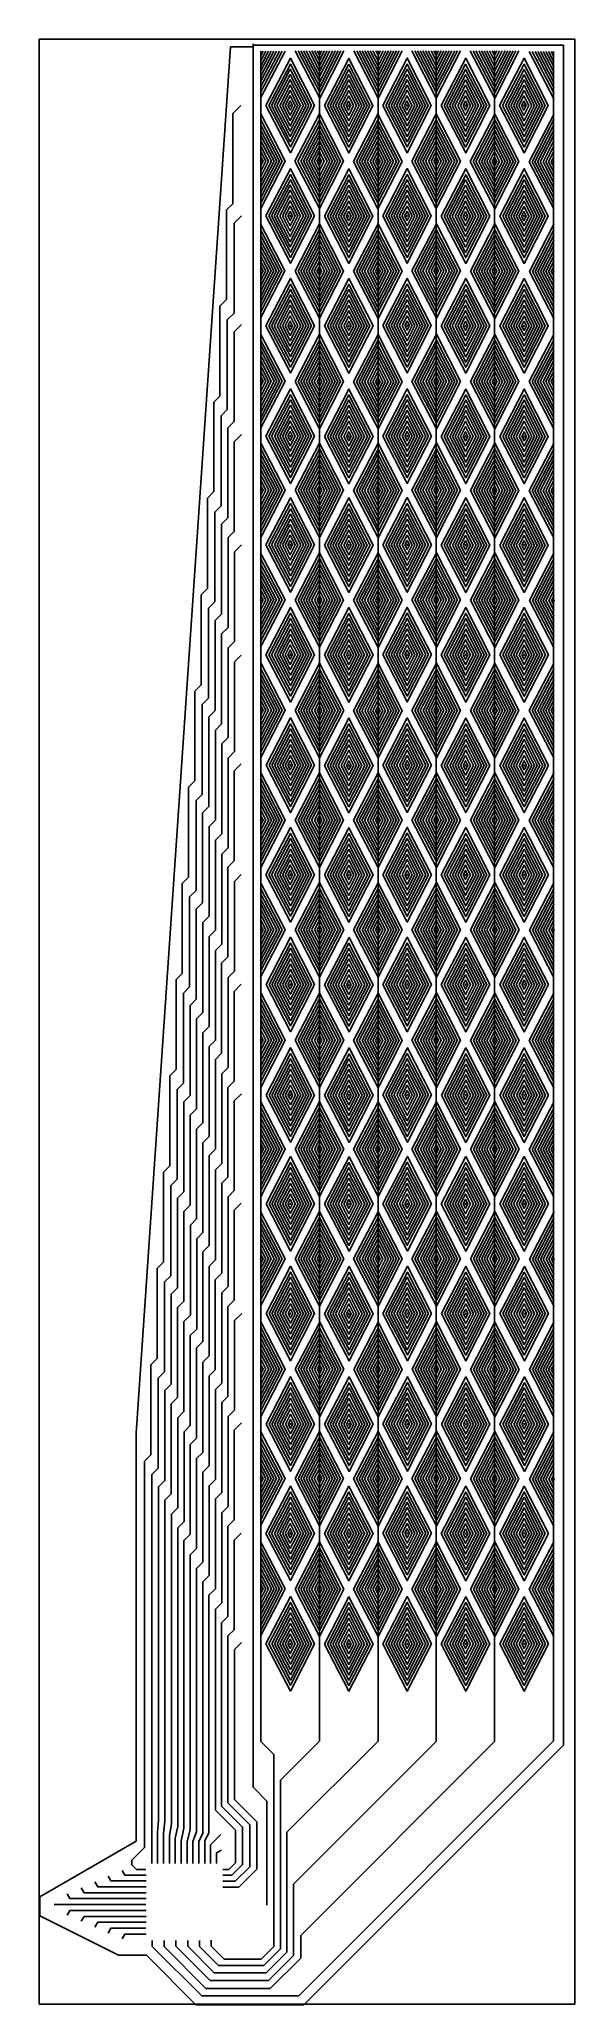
# Model space of a CAD drawing. Extents: x 4 to 38, y 96 to 221.
import ezdxf

# ---------------------------------------------------------------- set-up
doc = ezdxf.new("R2010")
doc.units = 0
doc.layers.add('Layer_1', color=7, linetype='CONTINUOUS')

msp = doc.modelspace()

# ---------------------------------------------------------------- linework, layer by layer
at = {"layer": 'Layer_1', "color": 7}
for points in [[(3.854081, 220.964855), (37.885623, 220.964855), (37.885623, 96.14432), (3.854081, 96.14432)], [(18.255435, 216.761187), (19.812874, 219.76549), (21.343301, 216.761187), (19.812874, 213.756524)], [(21.973028, 216.750352), (23.530466, 219.754655), (25.060893, 216.750352), (23.530466, 213.745689)], [(25.68039, 216.763582), (27.237829, 219.767886), (28.768255, 216.763582), (27.237829, 213.758919)], [(29.397983, 216.752747), (30.955421, 219.757051), (32.485848, 216.752747), (30.955421, 213.748085)], [(33.115034, 216.752723), (34.672473, 219.757027), (36.2029, 216.752723), (34.672473, 213.74806)], [(18.446342, 216.761163), (19.81118, 219.393938), (21.152346, 216.761163), (19.81118, 214.128073)], [(18.616548, 216.761143), (19.809671, 219.062678), (20.982099, 216.761143), (19.809671, 214.459332)], [(18.789617, 216.761121), (19.808135, 218.725844), (20.808987, 216.761121), (19.808135, 214.796163)], [(22.163935, 216.750328), (23.528773, 219.383103), (24.869938, 216.750328), (23.528773, 214.117238)], [(22.334141, 216.750308), (23.527263, 219.051842), (24.699692, 216.750308), (23.527263, 214.448498)], [(22.50721, 216.750286), (23.525727, 218.715008), (24.52658, 216.750286), (23.525727, 214.785328)], [(25.871297, 216.763559), (27.236135, 219.396334), (28.577301, 216.763559), (27.236135, 214.130468)], [(26.041503, 216.763538), (27.234625, 219.065073), (28.407054, 216.763538), (27.234625, 214.461727)], [(26.214572, 216.763517), (27.233089, 218.728239), (28.233942, 216.763517), (27.233089, 214.798559)], [(29.58889, 216.752724), (30.953728, 219.385499), (32.294894, 216.752724), (30.953728, 214.119634)], [(29.759096, 216.752703), (30.952218, 219.054238), (32.124646, 216.752703), (30.952218, 214.450893)], [(29.932165, 216.752682), (30.950682, 218.717404), (31.951535, 216.752682), (30.950682, 214.787724)], [(33.305942, 216.7527), (34.670779, 219.385475), (36.011945, 216.7527), (34.670779, 214.119609)], [(33.476147, 216.752679), (34.66927, 219.054214), (35.841698, 216.752679), (34.66927, 214.450869)], [(33.649217, 216.752658), (34.667734, 218.71738), (35.668586, 216.752658), (34.667734, 214.7877)], [(18.960454, 216.7611), (19.806618, 218.393351), (20.638106, 216.7611), (19.806618, 215.128654)], [(19.133749, 216.761079), (19.805081, 218.056081), (20.46477, 216.761079), (19.805081, 215.465923)], [(19.305635, 216.761057), (19.803542, 217.721518), (20.292811, 216.761057), (19.803542, 215.800481)], [(19.480251, 216.761034), (19.80196, 217.381611), (20.118088, 216.761034), (19.80196, 216.140384)], [(22.678047, 216.750265), (23.524211, 218.382516), (24.355699, 216.750265), (23.524211, 215.117819)], [(22.851341, 216.750244), (23.522674, 218.045245), (24.182362, 216.750244), (23.522674, 215.455088)], [(23.023227, 216.750222), (23.521134, 217.710683), (24.010403, 216.750222), (23.521134, 215.789647)], [(23.197844, 216.750199), (23.519552, 217.370776), (23.83568, 216.750199), (23.519552, 216.129548)], [(26.38541, 216.763496), (27.231573, 218.395747), (28.063061, 216.763496), (27.231573, 215.131049)], [(26.558704, 216.763475), (27.230036, 218.058476), (27.889725, 216.763475), (27.230036, 215.468318)], [(26.73059, 216.763453), (27.228496, 217.723914), (27.717766, 216.763453), (27.228496, 215.802877)], [(26.905206, 216.76343), (27.226915, 217.384006), (27.543043, 216.76343), (27.226915, 216.142779)], [(30.103002, 216.752661), (30.949165, 218.384912), (31.780654, 216.752661), (30.949165, 215.120215)], [(30.276296, 216.752639), (30.947629, 218.047641), (31.607318, 216.752639), (30.947629, 215.457483)], [(30.448182, 216.752618), (30.946089, 217.713078), (31.435358, 216.752618), (30.946089, 215.792042)], [(30.622799, 216.752595), (30.944507, 217.373171), (31.260635, 216.752595), (30.944507, 216.131944)], [(33.820054, 216.752637), (34.666217, 218.384888), (35.497705, 216.752637), (34.666217, 215.120191)], [(33.993348, 216.752615), (34.664681, 218.047617), (35.324369, 216.752615), (34.664681, 215.457459)], [(34.165234, 216.752594), (34.663141, 217.713054), (35.15241, 216.752594), (34.663141, 215.792018)], [(34.33985, 216.752571), (34.661559, 217.373147), (34.977687, 216.752571), (34.661559, 216.13192)], [(19.650326, 216.76101), (19.800391, 217.050487), (19.947853, 216.76101), (19.800391, 216.4715)], [(19.776715, 216.759616), (19.798367, 216.801383), (19.819645, 216.759616), (19.798367, 216.717845)], [(20.106725, 213.215986), (21.664164, 216.220291), (23.194591, 213.215986), (21.664164, 210.211324)], [(23.367918, 216.750176), (23.517983, 217.039652), (23.665445, 216.750176), (23.517983, 216.460665)], [(23.494307, 216.748781), (23.51596, 216.790548), (23.537237, 216.748781), (23.51596, 216.707009)], [(23.824319, 213.205152), (25.381757, 216.209456), (26.912184, 213.205152), (25.381757, 210.200489)], [(27.075281, 216.763406), (27.225346, 217.052882), (27.372808, 216.763406), (27.225346, 216.473895)], [(27.20167, 216.762012), (27.223322, 216.803779), (27.2446, 216.762012), (27.223322, 216.72024)], [(27.531681, 213.218383), (29.08912, 216.222686), (30.619547, 213.218383), (29.08912, 210.213719)], [(30.792873, 216.752571), (30.942938, 217.042047), (31.0904, 216.752571), (30.942938, 216.46306)], [(30.919262, 216.751177), (30.940915, 216.792944), (30.962192, 216.751177), (30.940915, 216.709405)], [(31.249274, 213.207548), (32.806713, 216.211852), (34.33714, 213.207548), (32.806713, 210.202885)], [(34.509925, 216.752547), (34.65999, 217.042023), (34.807452, 216.752547), (34.65999, 216.463036)], [(34.636314, 216.751153), (34.657967, 216.79292), (34.679244, 216.751153), (34.657967, 216.709381)], [(20.297632, 213.215963), (21.66247, 215.848739), (23.003637, 213.215963), (21.66247, 210.582873)], [(20.467838, 213.215942), (21.660961, 215.517479), (22.833389, 213.215942), (21.660961, 210.914132)], [(20.640908, 213.215921), (21.659425, 215.180644), (22.660278, 213.215921), (21.659425, 211.250963)], [(20.811745, 213.215901), (21.657908, 214.848152), (22.489396, 213.215901), (21.657908, 211.583454)], [(24.015226, 213.205129), (25.380064, 215.837904), (26.721229, 213.205129), (25.380064, 210.572038)], [(24.185431, 213.205108), (25.378554, 215.506644), (26.550982, 213.205108), (25.378554, 210.903298)], [(24.358501, 213.205087), (25.377017, 215.169809), (26.37787, 213.205087), (25.377017, 211.240129)], [(24.529338, 213.205066), (25.375501, 214.837316), (26.20699, 213.205066), (25.375501, 211.57262)], [(27.722589, 213.218359), (29.087426, 215.851135), (30.428593, 213.218359), (29.087426, 210.585269)], [(27.892794, 213.218339), (29.085916, 215.519874), (30.258345, 213.218339), (29.085916, 210.916528)], [(28.065863, 213.218317), (29.084381, 215.183039), (30.085234, 213.218317), (29.084381, 211.253359)], [(28.236701, 213.218296), (29.082865, 214.850548), (29.914353, 213.218296), (29.082865, 211.58585)], [(31.440182, 213.207524), (32.80502, 215.840299), (34.146185, 213.207524), (32.80502, 210.574434)], [(31.610387, 213.207503), (32.80351, 215.509039), (33.975938, 213.207503), (32.80351, 210.905693)], [(31.783456, 213.207482), (32.801974, 215.172204), (33.802826, 213.207482), (32.801974, 211.242525)], [(31.954294, 213.207461), (32.800457, 214.839712), (33.631946, 213.207461), (32.800457, 211.575016)], [(20.985039, 213.215879), (21.656371, 214.51088), (22.316061, 213.215879), (21.656371, 211.920723)], [(21.156925, 213.215857), (21.654832, 214.176318), (22.144101, 213.215857), (21.654832, 212.255281)], [(21.331541, 213.215834), (21.65325, 213.83641), (21.969378, 213.215834), (21.65325, 212.595184)], [(21.501616, 213.21581), (21.651681, 213.505286), (21.799143, 213.21581), (21.651681, 212.9263)], [(24.702632, 213.205044), (25.373965, 214.500046), (26.033653, 213.205044), (25.373965, 211.909888)], [(24.874518, 213.205022), (25.372424, 214.165483), (25.861693, 213.205022), (25.372424, 212.244446)], [(25.049135, 213.204999), (25.370843, 213.825576), (25.686971, 213.204999), (25.370843, 212.584349)], [(25.219208, 213.204976), (25.369274, 213.494452), (25.516736, 213.204976), (25.369274, 212.915464)], [(28.409995, 213.218276), (29.081327, 214.513276), (29.741017, 213.218276), (29.081327, 211.923118)], [(28.581881, 213.218253), (29.079788, 214.178713), (29.569057, 213.218253), (29.079788, 212.257677)], [(28.756498, 213.21823), (29.078207, 213.838806), (29.394334, 213.21823), (29.078207, 212.597579)], [(28.926572, 213.218206), (29.076638, 213.507682), (29.2241, 213.218206), (29.076638, 212.928695)], [(32.127588, 213.207439), (32.798921, 214.502441), (33.458609, 213.207439), (32.798921, 211.912283)], [(32.299474, 213.207418), (32.797381, 214.167878), (33.28665, 213.207418), (32.797381, 212.246842)], [(32.47409, 213.207394), (32.795799, 213.827971), (33.111927, 213.207394), (32.795799, 212.586744)], [(32.644165, 213.207371), (32.79423, 213.496848), (32.941692, 213.207371), (32.79423, 212.91786)], [(17.961997, 213.214486), (17.940345, 213.256253), (17.919068, 213.214486), (17.940345, 213.172711)], [(18.257122, 209.741602), (19.81456, 212.745906), (21.344987, 209.741602), (19.81456, 206.73694)], [(18.448029, 209.741579), (19.812867, 212.374355), (21.154034, 209.741579), (19.812867, 207.108489)], [(21.628005, 213.214417), (21.649658, 213.256184), (21.670935, 213.214417), (21.649658, 213.172642)], [(21.974715, 209.730768), (23.532154, 212.735071), (25.062581, 209.730768), (23.532154, 206.726105)], [(22.165622, 209.730745), (23.53046, 212.363519), (24.871625, 209.730745), (23.53046, 207.097655)], [(25.345598, 213.203582), (25.36725, 213.245349), (25.388528, 213.203582), (25.36725, 213.161807)], [(25.682077, 209.743999), (27.239516, 212.748301), (28.769943, 209.743999), (27.239516, 206.739335)], [(25.872985, 209.743975), (27.237823, 212.37675), (28.578988, 209.743975), (27.237823, 207.110884)], [(29.052962, 213.216813), (29.074614, 213.25858), (29.095892, 213.216813), (29.074614, 213.175038)], [(29.39967, 209.733163), (30.957109, 212.737466), (32.487535, 209.733163), (30.957109, 206.728501)], [(29.590577, 209.73314), (30.955415, 212.365915), (32.296581, 209.73314), (30.955415, 207.10005)], [(32.770554, 213.205977), (32.792206, 213.247745), (32.813484, 213.205977), (32.792206, 213.164202)], [(33.116722, 209.733139), (34.67416, 212.737442), (36.204587, 209.733139), (34.67416, 206.728476)], [(33.307629, 209.733115), (34.672467, 212.365891), (36.013633, 209.733115), (34.672467, 207.100024)], [(36.512964, 213.189614), (36.534616, 213.231382), (36.555894, 213.189614), (36.534616, 213.147839)], [(18.618235, 209.741558), (19.811357, 212.043094), (20.983786, 209.741558), (19.811357, 207.439748)], [(18.791304, 209.741537), (19.809821, 211.70626), (20.810674, 209.741537), (19.809821, 207.776579)], [(18.962141, 209.741516), (19.808305, 211.373767), (20.639793, 209.741516), (19.808305, 208.10907)], [(19.135435, 209.741495), (19.806768, 211.036496), (20.466457, 209.741495), (19.806768, 208.446339)], [(22.335828, 209.730724), (23.528951, 212.032259), (24.701379, 209.730724), (23.528951, 207.428914)], [(22.508897, 209.730702), (23.527414, 211.695425), (24.528266, 209.730702), (23.527414, 207.765745)], [(22.679735, 209.730682), (23.525898, 211.362932), (24.357386, 209.730682), (23.525898, 208.098235)], [(22.853029, 209.73066), (23.524361, 211.025662), (24.184049, 209.73066), (23.524361, 208.435504)], [(26.04319, 209.743955), (27.236312, 212.045489), (28.408741, 209.743955), (27.236312, 207.442144)], [(26.216259, 209.743933), (27.234777, 211.708655), (28.23563, 209.743933), (27.234777, 207.778975)], [(26.387097, 209.743912), (27.233261, 211.376163), (28.064749, 209.743912), (27.233261, 208.111466)], [(26.560391, 209.743891), (27.231723, 211.038892), (27.891413, 209.743891), (27.231723, 208.448735)], [(29.760783, 209.733119), (30.953905, 212.034654), (32.126334, 209.733119), (30.953905, 207.431309)], [(29.933852, 209.733097), (30.95237, 211.69782), (31.953222, 209.733097), (30.95237, 207.76814)], [(30.104689, 209.733077), (30.950853, 211.365328), (31.782341, 209.733077), (30.950853, 208.100631)], [(30.277984, 209.733056), (30.949316, 211.028056), (31.609005, 209.733056), (30.949316, 208.437899)], [(33.477835, 209.733095), (34.670957, 212.03463), (35.843386, 209.733095), (34.670957, 207.431285)], [(33.650904, 209.733073), (34.669421, 211.697796), (35.670274, 209.733073), (34.669421, 207.768116)], [(33.821741, 209.733052), (34.667905, 211.365304), (35.499393, 209.733052), (34.667905, 208.100607)], [(33.995036, 209.733032), (34.666368, 211.028032), (35.326057, 209.733032), (34.666368, 208.437875)], [(19.307321, 209.741473), (19.805228, 210.701934), (20.294497, 209.741473), (19.805228, 208.780898)], [(19.481938, 209.74145), (19.803646, 210.362027), (20.119774, 209.74145), (19.803646, 209.1208)], [(19.652012, 209.741426), (19.802077, 210.030902), (19.94954, 209.741426), (19.802077, 209.451916)], [(19.778402, 209.740033), (19.800054, 209.7818), (19.821331, 209.740033), (19.800054, 209.698258)], [(23.024915, 209.730638), (23.522821, 210.691099), (24.01209, 209.730638), (23.522821, 208.770062)], [(23.199531, 209.730615), (23.521239, 210.351192), (23.837367, 209.730615), (23.521239, 209.109964)], [(23.369605, 209.730592), (23.51967, 210.020068), (23.667132, 209.730592), (23.51967, 209.44108)], [(23.495994, 209.729197), (23.517646, 209.770965), (23.538924, 209.729197), (23.517646, 209.687422)], [(26.732276, 209.743869), (27.230184, 210.70433), (27.719453, 209.743869), (27.230184, 208.783293)], [(26.906894, 209.743846), (27.228602, 210.364422), (27.54473, 209.743846), (27.228602, 209.123195)], [(27.076968, 209.743822), (27.227033, 210.033298), (27.374495, 209.743822), (27.227033, 209.454311)], [(27.203357, 209.742428), (27.22501, 209.784196), (27.246287, 209.742428), (27.22501, 209.700653)], [(30.449869, 209.733034), (30.947777, 210.693494), (31.437046, 209.733034), (30.947777, 208.772458)], [(30.624486, 209.733011), (30.946195, 210.353588), (31.262323, 209.733011), (30.946195, 209.11236)], [(30.79456, 209.732987), (30.944626, 210.022463), (31.092088, 209.732987), (30.944626, 209.443476)], [(30.92095, 209.731593), (30.942602, 209.77336), (30.96388, 209.731593), (30.942602, 209.689818)], [(34.166921, 209.73301), (34.664828, 210.69347), (35.154097, 209.73301), (34.664828, 208.772434)], [(34.341538, 209.732987), (34.663246, 210.353564), (34.979374, 209.732987), (34.663246, 209.112336)], [(34.511612, 209.732962), (34.661678, 210.022439), (34.80914, 209.732962), (34.661678, 209.443452)], [(34.638002, 209.731569), (34.659654, 209.773336), (34.680931, 209.731569), (34.659654, 209.689794)], [(20.10894, 206.247318), (21.666379, 209.251621), (23.196806, 206.247318), (21.666379, 203.242654)], [(20.299847, 206.247295), (21.664685, 208.88007), (23.005851, 206.247295), (21.664685, 203.614204)], [(20.470053, 206.247274), (21.663176, 208.548809), (22.835604, 206.247274), (21.663176, 203.945463)], [(23.826532, 206.236483), (25.383971, 209.240786), (26.914398, 206.236483), (25.383971, 203.231821)], [(24.01744, 206.236459), (25.382278, 208.869235), (26.723443, 206.236459), (25.382278, 203.603369)], [(24.187646, 206.236438), (25.380768, 208.537974), (26.553196, 206.236438), (25.380768, 203.934629)], [(27.533895, 206.249714), (29.091335, 209.254017), (30.621761, 206.249714), (29.091335, 203.245051)], [(27.724803, 206.24969), (29.089641, 208.882465), (30.430807, 206.24969), (29.089641, 203.616599)], [(27.895008, 206.249669), (29.08813, 208.551204), (30.26056, 206.249669), (29.08813, 203.947858)], [(31.251488, 206.238878), (32.808927, 209.243182), (34.339354, 206.238878), (32.808927, 203.234216)], [(31.442396, 206.238855), (32.807234, 208.87163), (34.148399, 206.238855), (32.807234, 203.605765)], [(31.612601, 206.238834), (32.805724, 208.540369), (33.978152, 206.238834), (32.805724, 203.937024)], [(20.643122, 206.247252), (21.661639, 208.211974), (22.662492, 206.247252), (21.661639, 204.282294)], [(20.813959, 206.247232), (21.660123, 207.879482), (22.491611, 206.247232), (21.660123, 204.614785)], [(20.987254, 206.24721), (21.658586, 207.542212), (22.318275, 206.24721), (21.658586, 204.952055)], [(24.360715, 206.236418), (25.379232, 208.20114), (26.380085, 206.236418), (25.379232, 204.271459)], [(24.531552, 206.236397), (25.377716, 207.868648), (26.209204, 206.236397), (25.377716, 204.60395)], [(24.704846, 206.236376), (25.376179, 207.531376), (26.035867, 206.236376), (25.376179, 204.941219)], [(28.068077, 206.249648), (29.086595, 208.21437), (30.087448, 206.249648), (29.086595, 204.28469)], [(28.238915, 206.249627), (29.085079, 207.881878), (29.916567, 206.249627), (29.085079, 204.61718)], [(28.412209, 206.249606), (29.083541, 207.544607), (29.743231, 206.249606), (29.083541, 204.954449)], [(31.78567, 206.238813), (32.804188, 208.203535), (33.80504, 206.238813), (32.804188, 204.273855)], [(31.956508, 206.238792), (32.802671, 207.871042), (33.634159, 206.238792), (32.802671, 204.606346)], [(32.129802, 206.238771), (32.801135, 207.533772), (33.460823, 206.238771), (32.801135, 204.943615)], [(17.949654, 206.247769), (17.928002, 206.289536), (17.906724, 206.247769), (17.928002, 206.205994)], [(21.159139, 206.247188), (21.657046, 207.20765), (22.146315, 206.247188), (21.657046, 205.286613)], [(21.333756, 206.247166), (21.655465, 206.867742), (21.971593, 206.247166), (21.655465, 205.626514)], [(21.50383, 206.247142), (21.653896, 206.536618), (21.801358, 206.247142), (21.653896, 205.95763)], [(21.63022, 206.245747), (21.651872, 206.287515), (21.67315, 206.245747), (21.651872, 206.203972)], [(24.876732, 206.236354), (25.374639, 207.196814), (25.863908, 206.236354), (25.374639, 205.275778)], [(25.051348, 206.236331), (25.373057, 206.856907), (25.689185, 206.236331), (25.373057, 205.615679)], [(25.221423, 206.236307), (25.371487, 206.525782), (25.51895, 206.236307), (25.371487, 205.946796)], [(25.347812, 206.234913), (25.369465, 206.27668), (25.390742, 206.234913), (25.369465, 206.193138)], [(28.584095, 206.249584), (29.082002, 207.210045), (29.571272, 206.249584), (29.082002, 205.289008)], [(28.758712, 206.249561), (29.08042, 206.870137), (29.396548, 206.249561), (29.08042, 205.62891)], [(28.928786, 206.249537), (29.078851, 206.539013), (29.226313, 206.249537), (29.078851, 205.960027)], [(29.055176, 206.248143), (29.076828, 206.28991), (29.098106, 206.248143), (29.076828, 206.206368)], [(32.301688, 206.238749), (32.799595, 207.19921), (33.288864, 206.238749), (32.799595, 205.278173)], [(32.476304, 206.238726), (32.798013, 206.859302), (33.114141, 206.238726), (32.798013, 205.618075)], [(32.646379, 206.238702), (32.796444, 206.528178), (32.943906, 206.238702), (32.796444, 205.949192)], [(32.772768, 206.237308), (32.794421, 206.279075), (32.815698, 206.237308), (32.794421, 206.195533)], [(36.525307, 206.222898), (36.54696, 206.264666), (36.568237, 206.222898), (36.54696, 206.181123)], [(18.259336, 202.772934), (19.816775, 205.777238), (21.347202, 202.772934), (19.816775, 199.76827)], [(18.450244, 202.772911), (19.815082, 205.405686), (21.156247, 202.772911), (19.815082, 200.13982)], [(18.620449, 202.77289), (19.813572, 205.074424), (20.986, 202.77289), (19.813572, 200.471079)], [(21.976929, 202.7621), (23.534368, 205.766402), (25.064795, 202.7621), (23.534368, 199.757436)], [(22.167836, 202.762076), (23.532674, 205.394851), (24.87384, 202.762076), (23.532674, 200.128985)], [(22.338042, 202.762055), (23.531164, 205.06359), (24.703593, 202.762055), (23.531165, 200.460244)], [(25.684291, 202.775329), (27.24173, 205.779633), (28.772157, 202.775329), (27.24173, 199.770666)], [(25.875199, 202.775306), (27.240037, 205.408081), (28.581202, 202.775306), (27.240037, 200.142215)], [(26.045404, 202.775285), (27.238526, 205.07682), (28.410956, 202.775285), (27.238526, 200.473475)], [(29.401884, 202.764494), (30.959323, 205.768798), (32.48975, 202.764494), (30.959323, 199.759831)], [(29.592791, 202.764471), (30.957629, 205.397246), (32.298795, 202.764471), (30.957629, 200.131381)], [(29.762997, 202.76445), (30.956119, 205.065985), (32.128548, 202.76445), (30.956119, 200.46264)], [(33.118936, 202.76447), (34.676375, 205.768774), (36.206801, 202.76447), (34.676375, 199.759807)], [(33.309843, 202.764447), (34.674681, 205.397222), (36.015847, 202.764447), (34.674681, 200.131356)], [(33.480049, 202.764426), (34.673171, 205.065961), (35.8456, 202.764426), (34.673171, 200.462616)], [(18.793519, 202.772868), (19.812036, 204.737591), (20.812888, 202.772868), (19.812036, 200.80791)], [(18.964356, 202.772848), (19.810519, 204.405098), (20.642007, 202.772848), (19.810519, 201.140401)], [(19.13765, 202.772826), (19.808983, 204.067828), (20.468671, 202.772826), (19.808983, 201.47767)], [(19.309536, 202.772804), (19.807443, 203.733266), (20.296711, 202.772804), (19.807443, 201.812229)], [(22.511111, 202.762034), (23.529628, 204.726756), (24.530481, 202.762034), (23.529628, 200.797076)], [(22.681949, 202.762012), (23.528112, 204.394264), (24.3596, 202.762012), (23.528112, 201.129566)], [(22.855243, 202.761991), (23.526575, 204.056993), (24.186263, 202.761991), (23.526575, 201.466835)], [(23.027128, 202.76197), (23.525035, 203.72243), (24.014305, 202.76197), (23.525035, 201.801394)], [(26.218473, 202.775264), (27.236991, 204.739986), (28.237844, 202.775264), (27.236991, 200.810305)], [(26.389311, 202.775243), (27.235474, 204.407494), (28.066963, 202.775243), (27.235474, 201.142796)], [(26.562604, 202.775221), (27.233937, 204.070223), (27.893627, 202.775221), (27.233937, 201.480065)], [(26.73449, 202.7752), (27.232398, 203.735661), (27.721667, 202.7752), (27.232398, 201.814624)], [(29.936066, 202.764429), (30.954584, 204.729151), (31.955436, 202.764429), (30.954584, 200.799471)], [(30.106904, 202.764408), (30.953067, 204.396659), (31.784555, 202.764408), (30.953067, 201.131962)], [(30.280198, 202.764387), (30.95153, 204.059388), (31.611219, 202.764387), (30.95153, 201.469231)], [(30.452084, 202.764365), (30.949991, 203.724826), (31.43926, 202.764365), (30.949991, 201.803789)], [(33.653118, 202.764405), (34.671635, 204.729127), (35.672488, 202.764405), (34.671635, 200.799447)], [(33.823955, 202.764384), (34.670119, 204.396635), (35.501607, 202.764384), (34.670119, 201.131938)], [(33.99725, 202.764363), (34.668582, 204.059364), (35.328271, 202.764363), (34.668582, 201.469207)], [(34.169135, 202.764341), (34.667042, 203.724802), (35.156312, 202.764341), (34.667042, 201.803765)], [(19.484153, 202.772782), (19.805861, 203.393358), (20.121989, 202.772782), (19.805861, 202.15213)], [(19.654227, 202.772758), (19.804292, 203.062234), (19.951754, 202.772758), (19.804292, 202.483247)], [(19.780616, 202.771364), (19.802269, 202.813131), (19.823546, 202.771364), (19.802269, 202.729589)], [(23.201745, 202.761946), (23.523454, 203.382523), (23.839582, 202.761946), (23.523454, 202.141295)], [(23.37182, 202.761922), (23.521884, 203.051399), (23.669347, 202.761922), (23.521884, 202.472412)], [(23.498209, 202.760529), (23.519861, 202.802297), (23.541139, 202.760529), (23.519861, 202.718754)], [(26.909108, 202.775177), (27.230816, 203.395754), (27.546944, 202.775177), (27.230816, 202.154526)], [(27.079182, 202.775153), (27.229247, 203.064629), (27.376709, 202.775153), (27.229247, 202.485643)], [(27.205571, 202.773759), (27.227224, 202.815527), (27.248501, 202.773759), (27.227224, 202.731984)], [(30.6267, 202.764342), (30.948409, 203.384918), (31.264537, 202.764342), (30.948409, 202.143691)], [(30.796774, 202.764318), (30.94684, 203.053794), (31.094302, 202.764318), (30.94684, 202.474807)], [(30.923164, 202.762924), (30.944816, 202.804691), (30.966094, 202.762924), (30.944816, 202.721149)], [(34.343752, 202.764318), (34.66546, 203.384894), (34.981589, 202.764318), (34.66546, 202.143667)], [(34.513826, 202.764294), (34.663891, 203.05377), (34.811353, 202.764294), (34.663891, 202.474784)], [(34.640215, 202.7629), (34.661868, 202.804667), (34.683146, 202.7629), (34.661868, 202.721125)], [(20.110627, 199.227733), (21.668066, 202.232037), (23.198492, 199.227733), (21.668066, 196.22307)], [(20.301534, 199.22771), (21.666372, 201.860485), (23.007539, 199.22771), (21.666372, 196.594621)], [(20.47174, 199.22769), (21.664862, 201.529225), (22.83729, 199.22769), (21.664862, 196.92588)], [(20.644809, 199.227667), (21.663326, 201.192391), (22.664179, 199.227667), (21.663326, 197.26271)], [(23.828219, 199.216898), (25.385659, 202.221203), (26.916086, 199.216898), (25.385659, 196.212237)], [(24.019127, 199.216877), (25.383965, 201.84965), (26.725129, 199.216877), (25.383965, 196.583786)], [(24.189333, 199.216855), (25.382455, 201.51839), (26.554884, 199.216855), (25.382455, 196.915045)], [(24.362402, 199.216833), (25.380919, 201.181557), (26.381771, 199.216833), (25.380919, 197.251875)], [(27.535582, 199.230131), (29.093022, 202.234432), (30.623449, 199.230131), (29.093022, 196.225467)], [(27.726491, 199.230107), (29.091328, 201.862882), (30.432494, 199.230107), (29.091328, 196.597015)], [(27.896695, 199.230085), (29.089818, 201.53162), (30.262246, 199.230085), (29.089818, 196.928275)], [(28.069765, 199.230063), (29.088283, 201.194787), (30.089135, 199.230063), (29.088283, 197.265105)], [(31.253176, 199.219294), (32.810614, 202.223598), (34.341041, 199.219294), (32.810614, 196.214632)], [(31.444083, 199.219272), (32.808921, 201.852046), (34.150087, 199.219272), (32.808921, 196.586181)], [(31.614289, 199.21925), (32.807411, 201.520786), (33.97984, 199.21925), (32.807411, 196.91744)], [(31.787358, 199.219228), (32.805875, 201.183952), (33.806728, 199.219228), (32.805875, 197.254272)], [(20.815646, 199.227648), (21.66181, 200.859899), (22.493297, 199.227648), (21.66181, 197.595202)], [(20.988941, 199.227626), (21.660273, 200.522627), (22.319962, 199.227626), (21.660273, 197.93247)], [(21.160826, 199.227604), (21.658733, 200.188066), (22.148003, 199.227604), (21.658733, 198.267028)], [(21.335443, 199.22758), (21.657151, 199.848158), (21.973279, 199.22758), (21.657151, 198.606932)], [(24.53324, 199.216814), (25.379403, 200.849063), (26.210891, 199.216814), (25.379403, 197.584367)], [(24.706534, 199.216792), (25.377866, 200.511793), (26.037554, 199.216792), (25.377866, 197.921636)], [(24.878419, 199.216769), (25.376325, 200.177229), (25.865595, 199.216769), (25.376325, 198.256193)], [(25.053036, 199.216746), (25.374743, 199.837323), (25.690871, 199.216746), (25.374743, 198.596097)], [(28.240603, 199.230043), (29.086766, 200.862295), (29.918254, 199.230043), (29.086766, 197.597597)], [(28.413896, 199.230023), (29.085229, 200.525023), (29.744918, 199.230023), (29.085229, 197.934866)], [(28.585782, 199.229999), (29.08369, 200.190461), (29.572959, 199.229999), (29.08369, 198.269425)], [(28.760399, 199.229977), (29.082108, 199.850553), (29.398236, 199.229977), (29.082108, 198.609327)], [(31.958195, 199.219208), (32.804359, 200.851458), (33.635847, 199.219208), (32.804359, 197.586762)], [(32.13149, 199.219187), (32.802822, 200.514187), (33.462511, 199.219187), (32.802822, 197.924031)], [(32.303375, 199.219165), (32.801282, 200.179626), (33.290551, 199.219165), (32.801282, 198.258588)], [(32.477992, 199.219141), (32.799701, 199.839719), (33.115828, 199.219141), (32.799701, 198.598492)], [(17.958555, 199.24257), (17.936902, 199.284337), (17.915625, 199.24257), (17.936902, 199.200795)], [(18.261023, 195.75335), (19.818462, 198.757654), (21.348888, 195.75335), (19.818462, 192.748687)], [(21.505517, 199.227556), (21.655582, 199.517033), (21.803044, 199.227556), (21.655582, 198.938048)], [(21.631906, 199.226164), (21.653559, 199.267931), (21.674837, 199.226164), (21.653559, 199.184389)], [(21.978616, 195.742515), (23.536055, 198.746818), (25.066482, 195.742515), (23.536055, 192.737852)], [(25.22311, 199.216722), (25.373175, 199.506199), (25.520637, 199.216722), (25.373175, 198.927211)], [(25.349498, 199.215329), (25.371151, 199.257097), (25.392428, 199.215329), (25.371151, 199.173554)], [(25.685978, 195.755746), (27.243418, 198.760049), (28.773844, 195.755746), (27.243418, 192.751082)], [(28.930474, 199.229953), (29.080539, 199.51943), (29.228001, 199.229953), (29.080539, 198.940441)], [(29.056863, 199.228561), (29.078515, 199.270328), (29.099793, 199.228561), (29.078515, 199.186786)], [(29.403572, 195.744911), (30.96101, 198.749214), (32.491437, 195.744911), (30.96101, 192.740248)], [(32.648066, 199.219119), (32.798132, 199.508596), (32.945594, 199.219119), (32.798132, 198.929607)], [(32.774456, 199.217724), (32.796108, 199.259491), (32.817386, 199.217724), (32.796108, 199.175949)], [(33.120623, 195.744887), (34.678062, 198.74919), (36.208489, 195.744887), (34.678062, 192.740223)], [(36.516407, 199.2177), (36.538059, 199.259467), (36.559337, 199.2177), (36.538059, 199.175925)], [(18.45193, 195.753326), (19.816768, 198.386101), (21.157935, 195.753326), (19.816768, 193.120236)], [(18.622136, 195.753305), (19.815259, 198.054842), (20.987687, 195.753305), (19.815259, 193.451495)], [(18.795206, 195.753284), (19.813723, 197.718007), (20.814576, 195.753284), (19.813723, 193.788326)], [(18.966043, 195.753264), (19.812206, 197.385514), (20.643694, 195.753264), (19.812206, 194.120817)], [(22.169524, 195.742492), (23.534362, 198.375266), (24.875526, 195.742492), (23.534362, 193.109401)], [(22.33973, 195.742471), (23.532851, 198.044006), (24.705281, 195.742471), (23.532851, 193.440661)], [(22.512799, 195.74245), (23.531315, 197.707172), (24.532167, 195.74245), (23.531315, 193.777492)], [(22.683636, 195.74243), (23.5298, 197.374679), (24.361288, 195.74243), (23.5298, 194.109983)], [(25.876886, 195.755722), (27.241724, 198.388497), (28.58289, 195.755722), (27.241724, 193.122632)], [(26.047091, 195.755701), (27.240214, 198.057236), (28.412642, 195.755701), (27.240214, 193.453891)], [(26.22016, 195.75568), (27.238678, 197.720402), (28.239531, 195.75568), (27.238678, 193.790722)], [(26.390999, 195.755659), (27.237162, 197.387911), (28.06865, 195.755659), (27.237162, 194.123213)], [(29.594479, 195.744887), (30.959317, 198.377662), (32.300483, 195.744887), (30.959317, 193.111797)], [(29.764684, 195.744866), (30.957807, 198.046402), (32.130235, 195.744866), (30.957807, 193.443056)], [(29.937754, 195.744844), (30.956271, 197.709567), (31.957124, 195.744844), (30.956271, 193.779888)], [(30.108591, 195.744824), (30.954754, 197.377075), (31.786243, 195.744824), (30.954754, 194.112379)], [(33.311531, 195.744863), (34.676368, 198.377638), (36.017534, 195.744863), (34.676368, 193.111772)], [(33.481736, 195.744842), (34.674859, 198.046378), (35.847287, 195.744842), (34.674859, 193.443033)], [(33.654806, 195.744821), (34.673323, 197.709543), (35.674175, 195.744821), (34.673323, 193.779863)], [(33.825643, 195.7448), (34.671806, 197.377051), (35.503294, 195.7448), (34.671806, 194.112355)], [(19.139337, 195.753242), (19.810669, 197.048243), (20.470359, 195.753242), (19.810669, 194.458086)], [(19.311223, 195.75322), (19.80913, 196.713681), (20.298399, 195.75322), (19.80913, 194.792644)], [(19.485839, 195.753197), (19.807548, 196.373773), (20.123676, 195.753197), (19.807548, 195.132547)], [(19.655914, 195.753173), (19.805979, 196.042649), (19.953441, 195.753173), (19.805979, 195.463663)], [(22.85693, 195.742407), (23.528263, 197.037409), (24.187951, 195.742407), (23.528263, 194.447251)], [(23.028815, 195.742385), (23.526722, 196.702846), (24.015991, 195.742385), (23.526721, 194.781809)], [(23.203432, 195.742362), (23.52514, 196.362939), (23.841268, 195.742362), (23.52514, 195.121712)], [(23.373506, 195.742339), (23.523571, 196.031815), (23.671034, 195.742339), (23.523571, 195.452828)], [(26.564292, 195.755639), (27.235625, 197.050639), (27.895314, 195.755639), (27.235625, 194.460482)], [(26.736178, 195.755616), (27.234085, 196.716076), (27.723355, 195.755616), (27.234085, 194.79504)], [(26.910795, 195.755593), (27.232504, 196.376169), (27.548632, 195.755593), (27.232504, 195.134942)], [(27.08087, 195.755569), (27.230935, 196.045046), (27.378397, 195.755569), (27.230935, 195.466058)], [(30.281885, 195.744802), (30.953218, 197.039804), (31.612907, 195.744802), (30.953218, 194.449646)], [(30.453771, 195.744781), (30.951678, 196.705241), (31.440947, 195.744781), (30.951678, 194.784205)], [(30.628388, 195.744757), (30.950096, 196.365334), (31.266224, 195.744757), (30.950096, 195.124107)], [(30.798462, 195.744734), (30.948527, 196.034211), (31.095989, 195.744734), (30.948527, 195.455223)], [(33.998937, 195.744778), (34.67027, 197.03978), (35.329958, 195.744778), (34.67027, 194.449622)], [(34.170823, 195.744757), (34.66873, 196.705217), (35.157999, 195.744757), (34.66873, 194.784181)], [(34.345439, 195.744733), (34.667148, 196.36531), (34.983276, 195.744733), (34.667148, 195.124083)], [(34.515514, 195.744709), (34.665579, 196.034187), (34.813041, 195.744709), (34.665579, 195.4552)], [(19.782303, 195.75178), (19.803956, 195.793547), (19.825233, 195.75178), (19.803956, 195.710005)], [(20.109739, 192.317205), (21.667178, 195.32151), (23.197605, 192.317205), (21.667178, 189.312542)], [(20.300647, 192.317182), (21.665485, 194.949958), (23.006651, 192.317182), (21.665485, 189.684091)], [(23.499895, 195.740945), (23.521547, 195.782712), (23.542825, 195.740945), (23.521547, 195.69917)], [(23.827333, 192.306371), (25.384771, 195.310675), (26.915198, 192.306371), (25.384771, 189.301708)], [(24.01824, 192.306347), (25.383078, 194.939122), (26.724243, 192.306347), (25.383078, 189.673257)], [(27.207259, 195.754176), (27.228911, 195.795943), (27.250189, 195.754176), (27.228911, 195.712401)], [(27.534696, 192.319601), (29.092135, 195.323905), (30.622561, 192.319601), (29.092135, 189.314938)], [(27.725604, 192.319577), (29.090441, 194.952353), (30.431607, 192.319577), (29.090441, 189.686487)], [(30.924851, 195.74334), (30.946504, 195.785108), (30.967781, 195.74334), (30.946504, 195.701565)], [(31.252289, 192.308766), (32.809727, 195.31307), (34.340154, 192.308766), (32.809727, 189.304103)], [(31.443196, 192.308743), (32.808034, 194.941518), (34.1492, 192.308743), (32.808034, 189.675653)], [(34.641903, 195.743316), (34.663555, 195.785083), (34.684833, 195.743316), (34.663555, 195.701541)], [(20.470852, 192.317161), (21.663975, 194.618698), (22.836403, 192.317161), (21.663975, 190.015351)], [(20.643922, 192.31714), (21.662439, 194.281862), (22.663292, 192.31714), (21.662439, 190.352182)], [(20.814759, 192.317119), (21.660922, 193.94937), (22.492411, 192.317119), (21.660922, 190.684673)], [(20.988053, 192.317098), (21.659386, 193.612099), (22.319075, 192.317098), (21.659386, 191.021941)], [(24.188446, 192.306326), (25.381568, 194.607863), (26.553997, 192.306326), (25.381568, 190.004516)], [(24.361515, 192.306305), (25.380031, 194.271028), (26.380885, 192.306305), (25.380031, 190.341347)], [(24.532352, 192.306285), (25.378516, 193.938535), (26.210004, 192.306285), (25.378516, 190.673838)], [(24.705647, 192.306263), (25.376979, 193.601264), (26.036667, 192.306263), (25.376979, 191.011106)], [(27.895809, 192.319557), (29.088931, 194.621093), (30.26136, 192.319557), (29.088931, 190.017747)], [(28.068878, 192.319535), (29.087395, 194.284258), (30.088248, 192.319535), (29.087395, 190.354577)], [(28.239716, 192.319514), (29.08588, 193.951766), (29.917368, 192.319514), (29.08588, 190.687069)], [(28.41301, 192.319494), (29.084342, 193.614494), (29.744031, 192.319494), (29.084342, 191.024337)], [(31.613401, 192.308722), (32.806525, 194.610258), (33.978952, 192.308722), (32.806525, 190.006912)], [(31.786471, 192.3087), (32.804988, 194.273423), (33.805841, 192.3087), (32.804988, 190.343744)], [(31.957308, 192.30868), (32.803472, 193.94093), (33.63496, 192.30868), (32.803472, 190.676234)], [(32.130602, 192.308658), (32.801935, 193.603659), (33.461624, 192.308658), (32.801935, 191.013502)], [(17.965012, 192.315704), (17.943359, 192.357472), (17.922082, 192.315704), (17.943359, 192.273929)], [(21.159939, 192.317076), (21.657846, 193.277536), (22.147115, 192.317076), (21.657846, 191.3565)], [(21.334556, 192.317053), (21.656264, 192.937629), (21.972392, 192.317053), (21.656264, 191.696402)], [(21.50463, 192.317029), (21.654695, 192.606505), (21.802157, 192.317029), (21.654695, 192.027519)], [(21.631019, 192.315635), (21.652672, 192.357403), (21.673949, 192.315635), (21.652672, 192.27386)], [(24.877532, 192.306241), (25.375439, 193.266701), (25.864708, 192.306241), (25.375439, 191.345665)], [(25.052149, 192.306218), (25.373857, 192.926794), (25.689985, 192.306218), (25.373857, 191.685568)], [(25.222223, 192.306194), (25.372288, 192.59567), (25.51975, 192.306194), (25.372288, 192.016683)], [(25.348612, 192.3048), (25.370264, 192.346567), (25.391542, 192.3048), (25.370264, 192.263025)], [(28.584896, 192.319471), (29.082802, 193.279932), (29.572072, 192.319471), (29.082802, 191.358895)], [(28.759512, 192.319448), (29.081221, 192.940024), (29.397349, 192.319448), (29.081221, 191.698798)], [(28.929586, 192.319424), (29.079652, 192.608901), (29.227115, 192.319424), (29.079652, 192.029914)], [(29.055976, 192.318031), (29.077628, 192.359799), (29.098906, 192.318031), (29.077628, 192.276256)], [(32.302489, 192.308636), (32.800396, 193.269097), (33.289664, 192.308636), (32.800396, 191.34806)], [(32.477104, 192.308613), (32.798814, 192.92919), (33.114942, 192.308613), (32.798814, 191.687962)], [(32.647179, 192.30859), (32.797245, 192.598067), (32.944706, 192.30859), (32.797245, 192.019079)], [(32.773569, 192.307196), (32.795221, 192.348963), (32.816499, 192.307196), (32.795221, 192.265421)], [(36.515979, 192.290833), (36.537632, 192.3326), (36.558909, 192.290833), (36.537632, 192.249058)], [(18.260136, 188.842821), (19.817575, 191.847125), (21.348002, 188.842821), (19.817575, 185.838158)], [(18.451043, 188.842798), (19.815881, 191.475573), (21.157048, 188.842798), (19.815881, 186.209708)], [(18.621249, 188.842777), (19.814372, 191.144312), (20.9868, 188.842777), (19.814372, 186.540967)], [(21.977729, 188.831986), (23.535168, 191.836289), (25.065595, 188.831986), (23.535168, 185.827324)], [(22.168636, 188.831963), (23.533474, 191.464738), (24.874639, 188.831963), (23.533474, 186.198873)], [(22.338842, 188.831942), (23.531965, 191.133477), (24.704393, 188.831942), (23.531965, 186.530132)], [(25.685091, 188.845217), (27.242531, 191.84952), (28.772957, 188.845217), (27.242531, 185.840554)], [(25.875999, 188.845193), (27.240837, 191.477969), (28.582003, 188.845193), (27.240837, 186.212103)], [(26.046204, 188.845173), (27.239326, 191.146708), (28.411756, 188.845173), (27.239326, 186.543362)], [(29.402684, 188.834382), (30.960124, 191.838685), (32.49055, 188.834382), (30.960124, 185.829719)], [(29.593592, 188.834359), (30.95843, 191.467133), (32.299595, 188.834359), (30.95843, 186.201268)], [(29.763798, 188.834338), (30.95692, 191.135873), (32.129349, 188.834338), (30.95692, 186.532528)], [(33.119736, 188.834358), (34.677175, 191.838661), (36.207601, 188.834358), (34.677175, 185.829695)], [(33.310643, 188.834334), (34.675481, 191.467109), (36.016648, 188.834334), (34.675481, 186.201243)], [(33.480849, 188.834314), (34.673972, 191.135849), (35.8464, 188.834314), (34.673972, 186.532504)], [(18.794318, 188.842756), (19.812835, 190.807478), (20.813689, 188.842756), (19.812835, 186.877798)], [(18.965156, 188.842735), (19.811319, 190.474986), (20.642807, 188.842735), (19.811319, 187.210288)], [(19.13845, 188.842714), (19.809782, 190.137715), (20.469472, 188.842714), (19.809782, 187.547557)], [(19.310336, 188.842692), (19.808242, 189.803153), (20.297512, 188.842692), (19.808242, 187.882116)], [(22.511912, 188.83192), (23.530428, 190.796643), (24.531281, 188.83192), (23.530428, 186.866963)], [(22.682749, 188.8319), (23.528912, 190.464151), (24.3604, 188.8319), (23.528912, 187.199454)], [(22.856043, 188.831879), (23.527375, 190.12688), (24.187064, 188.831879), (23.527375, 187.536722)], [(23.027929, 188.831857), (23.525835, 189.792317), (24.015104, 188.831857), (23.525835, 187.871281)], [(26.219273, 188.845151), (27.237791, 190.809874), (28.238645, 188.845151), (27.237791, 186.880193)], [(26.390111, 188.84513), (27.236275, 190.477382), (28.067763, 188.84513), (27.236275, 187.212684)], [(26.563405, 188.845109), (27.234737, 190.14011), (27.894428, 188.845109), (27.234737, 187.549953)], [(26.73529, 188.845088), (27.233199, 189.805548), (27.722467, 188.845088), (27.233199, 187.884512)], [(29.936867, 188.834316), (30.955384, 190.799038), (31.956236, 188.834316), (30.955384, 186.869359)], [(30.107704, 188.834295), (30.953868, 190.466546), (31.785356, 188.834295), (30.953868, 187.20185)], [(30.280999, 188.834274), (30.952331, 190.129275), (31.612019, 188.834274), (30.952331, 187.539118)], [(30.452884, 188.834252), (30.950791, 189.794713), (31.44006, 188.834252), (30.950791, 187.873676)], [(33.653918, 188.834292), (34.672436, 190.799014), (35.673289, 188.834292), (34.672436, 186.869335)], [(33.824756, 188.834271), (34.670919, 190.466522), (35.502407, 188.834271), (34.670919, 187.201825)], [(33.99805, 188.83425), (34.669382, 190.129251), (35.329072, 188.83425), (34.669382, 187.539094)], [(34.169936, 188.834228), (34.667843, 189.794689), (35.157112, 188.834228), (34.667843, 187.873652)], [(19.484952, 188.842669), (19.806661, 189.463245), (20.122789, 188.842669), (19.806661, 188.222018)], [(19.655026, 188.842645), (19.805092, 189.132121), (19.952554, 188.842645), (19.805092, 188.553134)], [(19.781416, 188.841251), (19.803068, 188.883019), (19.824346, 188.841251), (19.803068, 188.799476)], [(23.202545, 188.831834), (23.524253, 189.45241), (23.840381, 188.831834), (23.524253, 188.211183)], [(23.372619, 188.83181), (23.522684, 189.121286), (23.670146, 188.83181), (23.522684, 188.542299)], [(23.499008, 188.830416), (23.520661, 188.872184), (23.541938, 188.830416), (23.520661, 188.788641)], [(26.909908, 188.845064), (27.231617, 189.465641), (27.547745, 188.845064), (27.231617, 188.224414)], [(27.079982, 188.84504), (27.230048, 189.134516), (27.37751, 188.84504), (27.230048, 188.55553)], [(27.206372, 188.843647), (27.228025, 188.885414), (27.249302, 188.843647), (27.228025, 188.801872)], [(30.627501, 188.834229), (30.949209, 189.454806), (31.265337, 188.834229), (30.949209, 188.213579)], [(30.797575, 188.834206), (30.94764, 189.123682), (31.095102, 188.834206), (30.94764, 188.544694)], [(30.923964, 188.832811), (30.945616, 188.874579), (30.966894, 188.832811), (30.945616, 188.791036)], [(34.344552, 188.834205), (34.666262, 189.454782), (34.982389, 188.834205), (34.666262, 188.213554)], [(34.514627, 188.834181), (34.664693, 189.123658), (34.812155, 188.834181), (34.664693, 188.54467)], [(34.641016, 188.832787), (34.662669, 188.874555), (34.683946, 188.832787), (34.662669, 188.791012)], [(20.111954, 185.348536), (21.669393, 188.35284), (23.19982, 185.348536), (21.669393, 182.343872)], [(20.302861, 185.348513), (21.667699, 187.981289), (23.008865, 185.348513), (21.667699, 182.715422)], [(20.473067, 185.348492), (21.66619, 187.650027), (22.838618, 185.348492), (21.66619, 183.046682)], [(20.646137, 185.34847), (21.664654, 187.313193), (22.665506, 185.34847), (21.664654, 183.383512)], [(23.829547, 185.337702), (25.386986, 188.342005), (26.917412, 185.337702), (25.386986, 182.333039)], [(24.020454, 185.337678), (25.385292, 187.970453), (26.726458, 185.337678), (25.385292, 182.704588)], [(24.19066, 185.337657), (25.383782, 187.639193), (26.556211, 185.337657), (25.383782, 183.035847)], [(24.363729, 185.337636), (25.382246, 187.302358), (26.383099, 185.337636), (25.382246, 183.372678)], [(27.536909, 185.350932), (29.094349, 188.355235), (30.624776, 185.350932), (29.094349, 182.346269)], [(27.727817, 185.350909), (29.092656, 187.983683), (30.433821, 185.350909), (29.092656, 182.717818)], [(27.898022, 185.350888), (29.091146, 187.652423), (30.263575, 185.350888), (29.091146, 183.049077)], [(28.071092, 185.350867), (29.08961, 187.315588), (30.090462, 185.350867), (29.08961, 183.385908)], [(31.254502, 185.340097), (32.811941, 188.3444), (34.342368, 185.340097), (32.811941, 182.335435)], [(31.44541, 185.340074), (32.810248, 187.972849), (34.151414, 185.340074), (32.810248, 182.706983)], [(31.615615, 185.340053), (32.808738, 187.641587), (33.981166, 185.340053), (32.808738, 183.038242)], [(31.788685, 185.340032), (32.807203, 187.304753), (33.808055, 185.340032), (32.807203, 183.375073)], [(20.816974, 185.34845), (21.663137, 186.980701), (22.494625, 185.34845), (21.663137, 183.716003)], [(20.990268, 185.348429), (21.6616, 186.64343), (22.321289, 185.348429), (21.6616, 184.053273)], [(21.162154, 185.348407), (21.660061, 186.308868), (22.149329, 185.348407), (21.660061, 184.387832)], [(24.534566, 185.337615), (25.38073, 186.969866), (26.212218, 185.337615), (25.38073, 183.705169)], [(24.707861, 185.337594), (25.379193, 186.632595), (26.038881, 185.337594), (25.379193, 184.042438)], [(24.879746, 185.337572), (25.377653, 186.298033), (25.866923, 185.337572), (25.377653, 184.376996)], [(28.24193, 185.350846), (29.088094, 186.983096), (29.919582, 185.350846), (29.088094, 183.718399)], [(28.415223, 185.350824), (29.086556, 186.645826), (29.746245, 185.350824), (29.086556, 184.055668)], [(28.58711, 185.350802), (29.085017, 186.311263), (29.574286, 185.350802), (29.085017, 184.390226)], [(31.959522, 185.340011), (32.805685, 186.972261), (33.637174, 185.340011), (32.805685, 183.707564)], [(32.132816, 185.33999), (32.804149, 186.634991), (33.463838, 185.33999), (32.804149, 184.044833)], [(32.304702, 185.339968), (32.80261, 186.300428), (33.291879, 185.339968), (32.80261, 184.379392)], [(17.952668, 185.348987), (17.931016, 185.390755), (17.909738, 185.348987), (17.931016, 185.307212)], [(18.262351, 181.874152), (19.819789, 184.878456), (21.350216, 181.874152), (19.819789, 178.869489)], [(21.33677, 185.348384), (21.658479, 185.968961), (21.974607, 185.348384), (21.658479, 184.727733)], [(21.506845, 185.34836), (21.65691, 185.637836), (21.804372, 185.34836), (21.65691, 185.058849)], [(21.633234, 185.346966), (21.654886, 185.388734), (21.676164, 185.346966), (21.654886, 185.305191)], [(21.979943, 181.863318), (23.537382, 184.867621), (25.067809, 181.863318), (23.537382, 178.858655)], [(25.054363, 185.337549), (25.376071, 185.958125), (25.692199, 185.337549), (25.376071, 184.716898)], [(25.224437, 185.337525), (25.374502, 185.627001), (25.521964, 185.337525), (25.374502, 185.048014)], [(25.350827, 185.336131), (25.372479, 185.377899), (25.393757, 185.336131), (25.372479, 185.294356)], [(25.687305, 181.876548), (27.244745, 184.880852), (28.775171, 181.876548), (27.244745, 178.871884)], [(28.761727, 185.35078), (29.083435, 185.971356), (29.399563, 185.35078), (29.083435, 184.730129)], [(28.9318, 185.350756), (29.081866, 185.640232), (29.229328, 185.350756), (29.081866, 185.061245)], [(29.05819, 185.349361), (29.079842, 185.391129), (29.10112, 185.349361), (29.079842, 185.307587)], [(29.404899, 181.865713), (30.962337, 184.870016), (32.492764, 181.865713), (30.962337, 178.86105)], [(32.479318, 185.339945), (32.801028, 185.960521), (33.117156, 185.339945), (32.801028, 184.719293)], [(32.649394, 185.339921), (32.799459, 185.629396), (32.946921, 185.339921), (32.799459, 185.05041)], [(32.775783, 185.338526), (32.797435, 185.380294), (32.818713, 185.338526), (32.797435, 185.296751)], [(33.12195, 181.865689), (34.679389, 184.869992), (36.209815, 181.865689), (34.679389, 178.861025)], [(36.528322, 185.324117), (36.549974, 185.365884), (36.571252, 185.324117), (36.549974, 185.282342)], [(18.453258, 181.874129), (19.818096, 184.506904), (21.159262, 181.874129), (19.818096, 179.241038)], [(18.623464, 181.874108), (19.816586, 184.175643), (20.989015, 181.874108), (19.816586, 179.572297)], [(18.796533, 181.874087), (19.81505, 183.838809), (20.815903, 181.874087), (19.81505, 179.909129)], [(22.170851, 181.863294), (23.535688, 184.496069), (24.876854, 181.863294), (23.535688, 179.230204)], [(22.341056, 181.863273), (23.534179, 184.164808), (24.706607, 181.863273), (23.534179, 179.561463)], [(22.514125, 181.863252), (23.532643, 183.827974), (24.533495, 181.863252), (23.532643, 179.898294)], [(25.878213, 181.876525), (27.243051, 184.509299), (28.584217, 181.876525), (27.243051, 179.243434)], [(26.048418, 181.876504), (27.24154, 184.178039), (28.41397, 181.876504), (27.24154, 179.574693)], [(26.221487, 181.876483), (27.240006, 183.841205), (28.240858, 181.876483), (27.240006, 179.911524)], [(29.595806, 181.86569), (30.960644, 184.498465), (32.301809, 181.86569), (30.960644, 179.232599)], [(29.766012, 181.865668), (30.959134, 184.167203), (32.131563, 181.865668), (30.959134, 179.563859)], [(29.939081, 181.865647), (30.957598, 183.830369), (31.95845, 181.865647), (30.957598, 179.900689)], [(33.312858, 181.865666), (34.677695, 184.498441), (36.018862, 181.865666), (34.677695, 179.232574)], [(33.483063, 181.865645), (34.676185, 184.167179), (35.848614, 181.865645), (34.676185, 179.563834)], [(33.656132, 181.865623), (34.67465, 183.830345), (35.675503, 181.865623), (34.67465, 179.900666)], [(18.96737, 181.874066), (19.813534, 183.506317), (20.645021, 181.874066), (19.813534, 180.241619)], [(19.140664, 181.874044), (19.811997, 183.169046), (20.471686, 181.874044), (19.811997, 180.578889)], [(19.31255, 181.874023), (19.810457, 182.834484), (20.299726, 181.874023), (19.810457, 180.913448)], [(19.487167, 181.874), (19.808875, 182.494576), (20.125003, 181.874), (19.808875, 181.253349)], [(22.684963, 181.863231), (23.531126, 183.495482), (24.362614, 181.863231), (23.531126, 180.230785)], [(22.858257, 181.86321), (23.52959, 183.158211), (24.189277, 181.86321), (23.52959, 180.568054)], [(23.030143, 181.863188), (23.52805, 182.823649), (24.017319, 181.863188), (23.52805, 180.902612)], [(23.204759, 181.863165), (23.526468, 182.483741), (23.842596, 181.863165), (23.526468, 181.242514)], [(26.392325, 181.876462), (27.238489, 183.508712), (28.069977, 181.876462), (27.238489, 180.244015)], [(26.565619, 181.87644), (27.236951, 183.171442), (27.896641, 181.87644), (27.236951, 180.581284)], [(26.737505, 181.876418), (27.235412, 182.83688), (27.724682, 181.876418), (27.235412, 180.915842)], [(26.912122, 181.876396), (27.23383, 182.496972), (27.549958, 181.876396), (27.23383, 181.255744)], [(30.109918, 181.865626), (30.956081, 183.497877), (31.78757, 181.865626), (30.956081, 180.23318)], [(30.283213, 181.865606), (30.954545, 183.160607), (31.614233, 181.865605), (30.954545, 180.570449)], [(30.455098, 181.865584), (30.953005, 182.826044), (31.442274, 181.865584), (30.953005, 180.905008)], [(30.629715, 181.865561), (30.951423, 182.486137), (31.267551, 181.865561), (30.951423, 181.244909)], [(33.82697, 181.865602), (34.673134, 183.497853), (35.504622, 181.865602), (34.673134, 180.233156)], [(34.000264, 181.865582), (34.671596, 183.160583), (35.331286, 181.865582), (34.671596, 180.570425)], [(34.17215, 181.86556), (34.670057, 182.82602), (35.159326, 181.86556), (34.670057, 180.904984)], [(34.346766, 181.865536), (34.668475, 182.486113), (34.984603, 181.865536), (34.668475, 181.244885)], [(19.657241, 181.873976), (19.807307, 182.163452), (19.954769, 181.873976), (19.807307, 181.584465)], [(19.783631, 181.872582), (19.805283, 181.91435), (19.82656, 181.872582), (19.805283, 181.830807)], [(20.113641, 178.328952), (21.67108, 181.333256), (23.201506, 178.328952), (21.67108, 175.324288)], [(23.374834, 181.863141), (23.524898, 182.152617), (23.672361, 181.863141), (23.524898, 181.573631)], [(23.501223, 181.861748), (23.522876, 181.903515), (23.544153, 181.861748), (23.522876, 181.819973)], [(23.831233, 178.318117), (25.388673, 181.322421), (26.9191, 178.318117), (25.388673, 175.313456)], [(27.082197, 181.876372), (27.232261, 182.165848), (27.379724, 181.876372), (27.232261, 181.586861)], [(27.208586, 181.874977), (27.230238, 181.916745), (27.251516, 181.874977), (27.230238, 181.833202)], [(27.538598, 178.331349), (29.096037, 181.335651), (30.626464, 178.331349), (29.096037, 175.326685)], [(30.799789, 181.865536), (30.949855, 182.155012), (31.097316, 181.865536), (30.949855, 181.576026)], [(30.926178, 181.864142), (30.94783, 181.90591), (30.969108, 181.864142), (30.94783, 181.822367)], [(31.25619, 178.320512), (32.813629, 181.324816), (34.344055, 178.320512), (32.813629, 175.315851)], [(34.516841, 181.865512), (34.666906, 182.154989), (34.814369, 181.865512), (34.666906, 181.576002)], [(34.643231, 181.864118), (34.664883, 181.905886), (34.68616, 181.864118), (34.664883, 181.822343)], [(20.304548, 178.328928), (21.669386, 180.961703), (23.010553, 178.328928), (21.669386, 175.695839)], [(20.474754, 178.328909), (21.667877, 180.630444), (22.840304, 178.328909), (21.667877, 176.027098)], [(20.647823, 178.328886), (21.666341, 180.29361), (22.667194, 178.328886), (21.666341, 176.363929)], [(20.818661, 178.328867), (21.664824, 179.961118), (22.496312, 178.328867), (21.664824, 176.69642)], [(24.022142, 178.318095), (25.386979, 180.950869), (26.728144, 178.318095), (25.386979, 175.685004)], [(24.192347, 178.318073), (25.385469, 180.619609), (26.557898, 178.318073), (25.385469, 176.016264)], [(24.365417, 178.318051), (25.383933, 180.282776), (26.384785, 178.318051), (25.383933, 176.353093)], [(24.536254, 178.318032), (25.382417, 179.950282), (26.213905, 178.318032), (25.382417, 176.685586)], [(27.729505, 178.331325), (29.094342, 180.9641), (30.435508, 178.331325), (29.094342, 175.698234)], [(27.89971, 178.331303), (29.092833, 180.632839), (30.265261, 178.331303), (29.092833, 176.029494)], [(28.07278, 178.331281), (29.091297, 180.296006), (30.09215, 178.331281), (29.091297, 176.366323)], [(28.243618, 178.331261), (29.089781, 179.963513), (29.92127, 178.331261), (29.089781, 176.698816)], [(31.447097, 178.320491), (32.811935, 180.953264), (34.153102, 178.320491), (32.811935, 175.687399)], [(31.617303, 178.320469), (32.810426, 180.622004), (33.982854, 178.320469), (32.810426, 176.018659)], [(31.790372, 178.320447), (32.80889, 180.28517), (33.809743, 178.320447), (32.80889, 176.355491)], [(31.96121, 178.320427), (32.807373, 179.952676), (33.638861, 178.320427), (32.807373, 176.68798)], [(20.991955, 178.328845), (21.663287, 179.623846), (22.322977, 178.328845), (21.663287, 177.033689)], [(21.16384, 178.328823), (21.661748, 179.289284), (22.151017, 178.328823), (21.661748, 177.368246)], [(21.338457, 178.328799), (21.660166, 178.949377), (21.976294, 178.328799), (21.660166, 177.70815)], [(21.508532, 178.328775), (21.658597, 178.618252), (21.806059, 178.328775), (21.658597, 178.039267)], [(24.709548, 178.31801), (25.380881, 179.613011), (26.040569, 178.31801), (25.380881, 177.022854)], [(24.881433, 178.317988), (25.379339, 179.278447), (25.868609, 178.317988), (25.379339, 177.357412)], [(25.05605, 178.317965), (25.377758, 178.938541), (25.693886, 178.317965), (25.377758, 177.697316)], [(25.226124, 178.317941), (25.376189, 178.607417), (25.523651, 178.317941), (25.376189, 178.02843)], [(28.416911, 178.331242), (29.088244, 179.626241), (29.747933, 178.331242), (29.088244, 177.036084)], [(28.588797, 178.331218), (29.086704, 179.291679), (29.575973, 178.331218), (29.086704, 177.370643)], [(28.763414, 178.331196), (29.085122, 178.951772), (29.40125, 178.331196), (29.085122, 177.710545)], [(28.933488, 178.331172), (29.083553, 178.620649), (29.231015, 178.331172), (29.083553, 178.04166)], [(32.134504, 178.320405), (32.805836, 179.615406), (33.465526, 178.320405), (32.805836, 177.02525)], [(32.30639, 178.320383), (32.804297, 179.280845), (33.293566, 178.320383), (32.804297, 177.359806)], [(32.481006, 178.320359), (32.802716, 178.940937), (33.118844, 178.320359), (32.802716, 177.69971)], [(32.651081, 178.320337), (32.801147, 178.609814), (32.948608, 178.320337), (32.801147, 178.030825)], [(17.961569, 178.343789), (17.939917, 178.385556), (17.918639, 178.343789), (17.939917, 178.302013)], [(18.264038, 174.854569), (19.821476, 177.858872), (21.351902, 174.854569), (19.821476, 171.849906)], [(18.454945, 174.854546), (19.819783, 177.48732), (21.160949, 174.854546), (19.819783, 172.221454)], [(21.634921, 178.327382), (21.656573, 178.36915), (21.677851, 178.327382), (21.656573, 178.285607)], [(21.98163, 174.843734), (23.53907, 177.848036), (25.069496, 174.843734), (23.53907, 171.839071)], [(22.172538, 174.84371), (23.537376, 177.476485), (24.87854, 174.84371), (23.537376, 172.210619)], [(25.352513, 178.316548), (25.374165, 178.358315), (25.395443, 178.316548), (25.374165, 178.274773)], [(25.688992, 174.856964), (27.246432, 177.861267), (28.776859, 174.856964), (27.246432, 171.852301)], [(25.879901, 174.85694), (27.244738, 177.489715), (28.585904, 174.85694), (27.244738, 172.223849)], [(29.059877, 178.329779), (29.08153, 178.371547), (29.102807, 178.329779), (29.08153, 178.288004)], [(29.406586, 174.84613), (30.964024, 177.850433), (32.494452, 174.84613), (30.964024, 171.841466)], [(29.597493, 174.846106), (30.962332, 177.47888), (32.303497, 174.846106), (30.962332, 172.213015)], [(32.77747, 178.318942), (32.799123, 178.36071), (32.8204, 178.318942), (32.799123, 178.277167)], [(33.123638, 174.846106), (34.681076, 177.850409), (36.211503, 174.846106), (34.681076, 171.841442)], [(33.314545, 174.846082), (34.679383, 177.478856), (36.020549, 174.846082), (34.679383, 172.212991)], [(36.519421, 178.318918), (36.541074, 178.360686), (36.562352, 178.318918), (36.541074, 178.277143)], [(18.625151, 174.854524), (19.818273, 177.15606), (20.990701, 174.854524), (19.818273, 172.552714)], [(18.79822, 174.854503), (19.816737, 176.819225), (20.81759, 174.854503), (19.816737, 172.889545)], [(18.969057, 174.854482), (19.815221, 176.486733), (20.646708, 174.854482), (19.815221, 173.222036)], [(19.142351, 174.85446), (19.813684, 176.149462), (20.473373, 174.85446), (19.813684, 173.559304)], [(22.342744, 174.843688), (23.535865, 177.145225), (24.708295, 174.843688), (23.535865, 172.541879)], [(22.515813, 174.843669), (23.534329, 176.808391), (24.535181, 174.843669), (23.534329, 172.878711)], [(22.68665, 174.843649), (23.532814, 176.475898), (24.364302, 174.843649), (23.532814, 173.211201)], [(22.859944, 174.843626), (23.531277, 176.138627), (24.190965, 174.843626), (23.531277, 173.548469)], [(26.050106, 174.856921), (27.243228, 177.158455), (28.415656, 174.856921), (27.243228, 172.555111)], [(26.223175, 174.856899), (27.241693, 176.821621), (28.242546, 174.856899), (27.241693, 172.891941)], [(26.394013, 174.856877), (27.240176, 176.489129), (28.071664, 174.856877), (27.240176, 173.224432)], [(26.567306, 174.856857), (27.238639, 176.151857), (27.898328, 174.856857), (27.238639, 173.561701)], [(29.767699, 174.846086), (30.960822, 177.14762), (32.13325, 174.846086), (30.960822, 172.544274)], [(29.940769, 174.846064), (30.959285, 176.810786), (31.960138, 174.846064), (30.959285, 172.881106)], [(30.111606, 174.846042), (30.957769, 176.478293), (31.789257, 174.846042), (30.957769, 173.213598)], [(30.2849, 174.84602), (30.956233, 176.141022), (31.615921, 174.84602), (30.956233, 173.550865)], [(33.484751, 174.84606), (34.677873, 177.147596), (35.850302, 174.84606), (34.677873, 172.544252)], [(33.65782, 174.846038), (34.676338, 176.810762), (35.67719, 174.846038), (34.676338, 172.881082)], [(33.828657, 174.846019), (34.67482, 176.478269), (35.506309, 174.846019), (34.67482, 173.213574)], [(34.001951, 174.845996), (34.673284, 176.140998), (35.332973, 174.845996), (34.673284, 173.550841)], [(19.314237, 174.85444), (19.812144, 175.814899), (20.301413, 174.85444), (19.812144, 173.893864)], [(19.488853, 174.854417), (19.810562, 175.474992), (20.12669, 174.854417), (19.810562, 174.233765)], [(19.658928, 174.854393), (19.808993, 175.143867), (19.956455, 174.854393), (19.808993, 174.564882)], [(19.785317, 174.852998), (19.80697, 174.894765), (19.828247, 174.852998), (19.80697, 174.811222)], [(23.03183, 174.843604), (23.529736, 175.804064), (24.019006, 174.843604), (23.529736, 173.883027)], [(23.206447, 174.843581), (23.528154, 175.464157), (23.844282, 174.843581), (23.528154, 174.222931)], [(23.37652, 174.843558), (23.526586, 175.133033), (23.674048, 174.843558), (23.526586, 174.554045)], [(23.502909, 174.842163), (23.524562, 174.88393), (23.545839, 174.842163), (23.524562, 174.800388)], [(26.739192, 174.856835), (27.2371, 175.817295), (27.726369, 174.856835), (27.2371, 173.896258)], [(26.913809, 174.856811), (27.235519, 175.477387), (27.551647, 174.856811), (27.235519, 174.236161)], [(27.083884, 174.856787), (27.233949, 175.146264), (27.381411, 174.856787), (27.233949, 174.567277)], [(27.210273, 174.855394), (27.231925, 174.897162), (27.253203, 174.855394), (27.231925, 174.81362)], [(30.456786, 174.845999), (30.954692, 175.80646), (31.443961, 174.845999), (30.954692, 173.885424)], [(30.631403, 174.845977), (30.953111, 175.466552), (31.269239, 174.845977), (30.953111, 174.225325)], [(30.801476, 174.845953), (30.951542, 175.135429), (31.099004, 174.845953), (30.951542, 174.556442)], [(30.927865, 174.844558), (30.949518, 174.886325), (30.970795, 174.844558), (30.949518, 174.802783)], [(34.173837, 174.845975), (34.671745, 175.806436), (35.161014, 174.845975), (34.671745, 173.8854)], [(34.348454, 174.845953), (34.670163, 175.466528), (34.986291, 174.845953), (34.670163, 174.225302)], [(34.518529, 174.845929), (34.668594, 175.135405), (34.816056, 174.845929), (34.668594, 174.556419)], [(34.644918, 174.844534), (34.66657, 174.886301), (34.687848, 174.844534), (34.66657, 174.802759)], [(20.111924, 171.367567), (21.669364, 174.371872), (23.19979, 171.367567), (21.669364, 168.362904)], [(20.302832, 171.367544), (21.66767, 174.000319), (23.008837, 171.367544), (21.66767, 168.734453)], [(20.473037, 171.367523), (21.66616, 173.66906), (22.838588, 171.367523), (21.66616, 169.065713)], [(23.829518, 171.356732), (25.386956, 174.361037), (26.917383, 171.356732), (25.386956, 168.352069)], [(24.020426, 171.356709), (25.385263, 173.989484), (26.726428, 171.356709), (25.385263, 168.723619)], [(24.190631, 171.356688), (25.383753, 173.658224), (26.556181, 171.356688), (25.383753, 169.054878)], [(27.536881, 171.369963), (29.09432, 174.374267), (30.624746, 171.369963), (29.09432, 168.365299)], [(27.727789, 171.369939), (29.092626, 174.002715), (30.433792, 171.369939), (29.092626, 168.736849)], [(27.897994, 171.369919), (29.091116, 173.671454), (30.263545, 171.369919), (29.091116, 169.068109)], [(31.254473, 171.359128), (32.811912, 174.363432), (34.342339, 171.359128), (32.811912, 168.354465)], [(31.44538, 171.359105), (32.810218, 173.99188), (34.151385, 171.359105), (32.810218, 168.726014)], [(31.615586, 171.359083), (32.808709, 173.66062), (33.981137, 171.359083), (32.808709, 169.057274)], [(20.646106, 171.367502), (21.664624, 173.332224), (22.665478, 171.367502), (21.664624, 169.402544)], [(20.816944, 171.367481), (21.663108, 172.999732), (22.494596, 171.367481), (21.663108, 169.735034)], [(20.990238, 171.367459), (21.66157, 172.662461), (22.321261, 171.367459), (21.66157, 170.072303)], [(21.162124, 171.367438), (21.660031, 172.327898), (22.149301, 171.367438), (21.660031, 170.406862)], [(24.363701, 171.356667), (25.382216, 173.32139), (26.38307, 171.356667), (25.382216, 169.391709)], [(24.534538, 171.356647), (25.3807, 172.988897), (26.212189, 171.356647), (25.3807, 169.7242)], [(24.707832, 171.356624), (25.379164, 172.651626), (26.038852, 171.356624), (25.379164, 170.061468)], [(24.879718, 171.356603), (25.377624, 172.317063), (25.866892, 171.356603), (25.377624, 170.396027)], [(28.071063, 171.369897), (29.08958, 173.33462), (30.090433, 171.369897), (29.08958, 169.404939)], [(28.2419, 171.369876), (29.088065, 173.002128), (29.919553, 171.369876), (29.088065, 169.737431)], [(28.415195, 171.369856), (29.086527, 172.664856), (29.746216, 171.369856), (29.086527, 170.074699)], [(28.58708, 171.369833), (29.084987, 172.330294), (29.574256, 171.369833), (29.084987, 170.409257)], [(31.788656, 171.359062), (32.807173, 173.323784), (33.808026, 171.359062), (32.807173, 169.394105)], [(31.959493, 171.359041), (32.805656, 172.991292), (33.637144, 171.359041), (32.805656, 169.726596)], [(32.132787, 171.35902), (32.80412, 172.654021), (33.463809, 171.35902), (32.80412, 170.063863)], [(32.304673, 171.358998), (32.802581, 172.319458), (33.291849, 171.358998), (32.802581, 170.398422)], [(17.967197, 171.366066), (17.945544, 171.407834), (17.924266, 171.366066), (17.945544, 171.324291)], [(21.33674, 171.367414), (21.65845, 171.987991), (21.974578, 171.367414), (21.65845, 170.746764)], [(21.506816, 171.36739), (21.65688, 171.656867), (21.804343, 171.36739), (21.65688, 171.077881)], [(21.633204, 171.365997), (21.654857, 171.407764), (21.676134, 171.365997), (21.654857, 171.324222)], [(25.054334, 171.356579), (25.376042, 171.977156), (25.69217, 171.356579), (25.376042, 170.735929)], [(25.224407, 171.356556), (25.374473, 171.646032), (25.521935, 171.356556), (25.374473, 171.067045)], [(25.350797, 171.355162), (25.372449, 171.396929), (25.393726, 171.355162), (25.372449, 171.313387)], [(28.761697, 171.36981), (29.083405, 171.990386), (29.399533, 171.36981), (29.083405, 170.74916)], [(28.931771, 171.369786), (29.081837, 171.659263), (29.229299, 171.369786), (29.081837, 171.080275)], [(29.05816, 171.368393), (29.079813, 171.410161), (29.10109, 171.368393), (29.079813, 171.326618)], [(32.479289, 171.358975), (32.800999, 171.979552), (33.117127, 171.358975), (32.800999, 170.738324)], [(32.649364, 171.358951), (32.79943, 171.648428), (32.946891, 171.358951), (32.79943, 171.06944)], [(32.775754, 171.357557), (32.797406, 171.399325), (32.818684, 171.357557), (32.797406, 171.315782)], [(36.518164, 171.341195), (36.539816, 171.382962), (36.561094, 171.341195), (36.539816, 171.299419)], [(18.262321, 167.893183), (19.81976, 170.897486), (21.350187, 167.893183), (19.81976, 164.88852)], [(18.453228, 167.893159), (19.818066, 170.525935), (21.159232, 167.893159), (19.818066, 165.260069)], [(18.623434, 167.893138), (19.816556, 170.194674), (20.988985, 167.893138), (19.816556, 165.591329)], [(18.796503, 167.893118), (19.81502, 169.85784), (20.815874, 167.893118), (19.81502, 165.928159)], [(21.979914, 167.882348), (23.537353, 170.886651), (25.06778, 167.882348), (23.537353, 164.877685)], [(22.170821, 167.882325), (23.535659, 170.515099), (24.876825, 167.882325), (23.535659, 165.249235)], [(22.341027, 167.882304), (23.53415, 170.183839), (24.706578, 167.882304), (23.53415, 165.580494)], [(22.514096, 167.882282), (23.532614, 169.847005), (24.533466, 167.882282), (23.532614, 165.917325)], [(25.687276, 167.895579), (27.244715, 170.899882), (28.775142, 167.895579), (27.244715, 164.890916)], [(25.878184, 167.895555), (27.243022, 170.52833), (28.584188, 167.895555), (27.243022, 165.262465)], [(26.048389, 167.895535), (27.241511, 170.197069), (28.413941, 167.895535), (27.241511, 165.593724)], [(26.221458, 167.895513), (27.239976, 169.860235), (28.240829, 167.895513), (27.239976, 165.930555)], [(29.404869, 167.884744), (30.962308, 170.889047), (32.492735, 167.884744), (30.962308, 164.880081)], [(29.595776, 167.884721), (30.960615, 170.517495), (32.30178, 167.884721), (30.960615, 165.25163)], [(29.765983, 167.8847), (30.959104, 170.186234), (32.131534, 167.8847), (30.959104, 165.582889)], [(29.939052, 167.884678), (30.957569, 169.8494), (31.958421, 167.884678), (30.957569, 165.91972)], [(33.121921, 167.88472), (34.679359, 170.889023), (36.209786, 167.88472), (34.679359, 164.880056)], [(33.312828, 167.884696), (34.677666, 170.517471), (36.018833, 167.884696), (34.677666, 165.251605)], [(33.483034, 167.884676), (34.676157, 170.18621), (35.848585, 167.884676), (34.676157, 165.582865)], [(33.656103, 167.884654), (34.674621, 169.849376), (35.675474, 167.884654), (34.674621, 165.919696)], [(18.96734, 167.893097), (19.813504, 169.525348), (20.644992, 167.893097), (19.813504, 166.26065)], [(19.140634, 167.893076), (19.811967, 169.188076), (20.471656, 167.893076), (19.811967, 166.597919)], [(19.31252, 167.893054), (19.810427, 168.853514), (20.299696, 167.893054), (19.810427, 166.932478)], [(22.684933, 167.882262), (23.531097, 169.514512), (24.362585, 167.882262), (23.531097, 166.249816)], [(22.858228, 167.88224), (23.52956, 169.177242), (24.189248, 167.88224), (23.52956, 166.587084)], [(23.030113, 167.882218), (23.52802, 168.842679), (24.01729, 167.882218), (23.52802, 166.921643)], [(26.392296, 167.895492), (27.238459, 169.527743), (28.069948, 167.895492), (27.238459, 166.263046)], [(26.56559, 167.895471), (27.236922, 169.190472), (27.896612, 167.895471), (27.236922, 166.600315)], [(26.737475, 167.895449), (27.235384, 168.85591), (27.724652, 167.895449), (27.235384, 166.934874)], [(30.109889, 167.884657), (30.956053, 169.516908), (31.787541, 167.884657), (30.956053, 166.252211)], [(30.283183, 167.884636), (30.954516, 169.179637), (31.614204, 167.884636), (30.954516, 166.589479)], [(30.455068, 167.884614), (30.952976, 168.845075), (31.442245, 167.884614), (30.952976, 166.924038)], [(33.82694, 167.884633), (34.673104, 169.516884), (35.504592, 167.884633), (34.673104, 166.252187)], [(34.000235, 167.884612), (34.671567, 169.179613), (35.331257, 167.884612), (34.671567, 166.589455)], [(34.17212, 167.88459), (34.670028, 168.845051), (35.159297, 167.88459), (34.670028, 166.924014)], [(19.487137, 167.893031), (19.808846, 168.513607), (20.124973, 167.893031), (19.808846, 167.27238)], [(19.657211, 167.893007), (19.807277, 168.182482), (19.954738, 167.893007), (19.807277, 167.603496)], [(19.7836, 167.891613), (19.805253, 167.93338), (19.826531, 167.891613), (19.805253, 167.849838)], [(20.114139, 164.398898), (21.671578, 167.403202), (23.202005, 164.398898), (21.671578, 161.394234)], [(23.20473, 167.882195), (23.526439, 168.502772), (23.842567, 167.882195), (23.526439, 167.261545)], [(23.374804, 167.882172), (23.524869, 168.171648), (23.672332, 167.882172), (23.524869, 167.592661)], [(23.501194, 167.880778), (23.522846, 167.922545), (23.544124, 167.880778), (23.522846, 167.839003)], [(23.831732, 164.388064), (25.38917, 167.392366), (26.919597, 164.388064), (25.38917, 161.383401)], [(26.912092, 167.895426), (27.233802, 168.516002), (27.54993, 167.895426), (27.233802, 167.274776)], [(27.082167, 167.895402), (27.232232, 168.184878), (27.379694, 167.895402), (27.232232, 167.605891)], [(27.208557, 167.894008), (27.230209, 167.935776), (27.251487, 167.894008), (27.230209, 167.852234)], [(27.539094, 164.401294), (29.096533, 167.405597), (30.626961, 164.401294), (29.096533, 161.396631)], [(30.629686, 167.884591), (30.951394, 168.505168), (31.267522, 167.884591), (30.951394, 167.26394)], [(30.79976, 167.884568), (30.949825, 168.174044), (31.097287, 167.884568), (30.949825, 167.595056)], [(30.926149, 167.883173), (30.947801, 167.924941), (30.969079, 167.883173), (30.947801, 167.841398)], [(31.256687, 164.390459), (32.814126, 167.394762), (34.344553, 164.390459), (32.814126, 161.385797)], [(34.346737, 167.884567), (34.668446, 168.505144), (34.984574, 167.884567), (34.668446, 167.263916)], [(34.516812, 167.884543), (34.666877, 168.174019), (34.814339, 167.884543), (34.666877, 167.595032)], [(34.643201, 167.883149), (34.664854, 167.924917), (34.686131, 167.883149), (34.664854, 167.841374)], [(20.305046, 164.398875), (21.669884, 167.03165), (23.011051, 164.398875), (21.669884, 161.765784)], [(20.475252, 164.398854), (21.668375, 166.700389), (22.840803, 164.398854), (21.668375, 162.097043)], [(20.648321, 164.398832), (21.666839, 166.363555), (22.667692, 164.398832), (21.666839, 162.433874)], [(24.022639, 164.38804), (25.387477, 167.020815), (26.728643, 164.38804), (25.387477, 161.75495)], [(24.192845, 164.388019), (25.385967, 166.689554), (26.558395, 164.388019), (25.385967, 162.086209)], [(24.365915, 164.387998), (25.384431, 166.35272), (26.385284, 164.387998), (25.384431, 162.42304)], [(27.730002, 164.401271), (29.094841, 167.034045), (30.436006, 164.401271), (29.094841, 161.76818)], [(27.900207, 164.40125), (29.09333, 166.702784), (30.26576, 164.40125), (29.09333, 162.099439)], [(28.073276, 164.401229), (29.091794, 166.36595), (30.092647, 164.401229), (29.091794, 162.43627)], [(31.447595, 164.390435), (32.812432, 167.023211), (34.153599, 164.390435), (32.812432, 161.757345)], [(31.6178, 164.390414), (32.810923, 166.691949), (33.983351, 164.390414), (32.810923, 162.088604)], [(31.790869, 164.390393), (32.809387, 166.355115), (33.81024, 164.390393), (32.809387, 162.425435)], [(20.819159, 164.398812), (21.665322, 166.031062), (22.49681, 164.398812), (21.665322, 162.766365)], [(20.992453, 164.39879), (21.663785, 165.693792), (22.323474, 164.39879), (21.663785, 163.103635)], [(21.164338, 164.398769), (21.662246, 165.35923), (22.151515, 164.398769), (21.662246, 163.438193)], [(21.338955, 164.398746), (21.660664, 165.019322), (21.976792, 164.398746), (21.660664, 163.778095)], [(24.536752, 164.387977), (25.382914, 166.020228), (26.214403, 164.387977), (25.382914, 162.75553)], [(24.710046, 164.387956), (25.381378, 165.682957), (26.041066, 164.387956), (25.381378, 163.0928)], [(24.881932, 164.387934), (25.379838, 165.348395), (25.869107, 164.387934), (25.379838, 163.427358)], [(25.056548, 164.387911), (25.378256, 165.008487), (25.694384, 164.387911), (25.378256, 163.767259)], [(28.244115, 164.401207), (29.090278, 166.033458), (29.921767, 164.401207), (29.090278, 162.76876)], [(28.417408, 164.401186), (29.088741, 165.696188), (29.74843, 164.401186), (29.088741, 163.10603)], [(28.589294, 164.401164), (29.087201, 165.361625), (29.57647, 164.401164), (29.087201, 163.440588)], [(28.763912, 164.401141), (29.08562, 165.021718), (29.401748, 164.401141), (29.08562, 163.78049)], [(31.961707, 164.390372), (32.80787, 166.022623), (33.639359, 164.390372), (32.80787, 162.757926)], [(32.135001, 164.390351), (32.806334, 165.685352), (33.466023, 164.390351), (32.806334, 163.095195)], [(32.306887, 164.39033), (32.804794, 165.35079), (33.294064, 164.39033), (32.804794, 163.429754)], [(32.481503, 164.390306), (32.803213, 165.010882), (33.119341, 164.390306), (32.803213, 163.769655)], [(17.954853, 164.399349), (17.9332, 164.441117), (17.911923, 164.399349), (17.9332, 164.357574)], [(18.264536, 160.924514), (19.821974, 163.928818), (21.352402, 160.924514), (19.821974, 157.919851)], [(18.455443, 160.924491), (19.820281, 163.557266), (21.161447, 160.924491), (19.820281, 158.2914)], [(21.50903, 164.398722), (21.659095, 164.688198), (21.806557, 164.398722), (21.659095, 164.109211)], [(21.635419, 164.397328), (21.657071, 164.439095), (21.678349, 164.397328), (21.657071, 164.355553)], [(21.982128, 160.91368), (23.539568, 163.917982), (25.069993, 160.91368), (23.539567, 157.909016)], [(22.173035, 160.913656), (23.537873, 163.546431), (24.87904, 160.913656), (23.537873, 158.280566)], [(25.226622, 164.387887), (25.376687, 164.677363), (25.524149, 164.387887), (25.376687, 164.098376)], [(25.353011, 164.386493), (25.374664, 164.428261), (25.395941, 164.386493), (25.374664, 164.344718)], [(25.68949, 160.92691), (27.246929, 163.931213), (28.777356, 160.92691), (27.246929, 157.922246)], [(25.880398, 160.926886), (27.245236, 163.559661), (28.586401, 160.926886), (27.245236, 158.293795)], [(28.933985, 164.401117), (29.084051, 164.690594), (29.231513, 164.401117), (29.084051, 164.111607)], [(29.060375, 164.399723), (29.082027, 164.441491), (29.103305, 164.399723), (29.082027, 164.357948)], [(29.407084, 160.916075), (30.964522, 163.920378), (32.494949, 160.916075), (30.964522, 157.911412)], [(29.59799, 160.916051), (30.962829, 163.548826), (32.303994, 160.916051), (30.962829, 158.282961)], [(32.651578, 164.390282), (32.801644, 164.679758), (32.949106, 164.390282), (32.801644, 164.100772)], [(32.777968, 164.388888), (32.79962, 164.430656), (32.820898, 164.388888), (32.79962, 164.347113)], [(33.124135, 160.91605), (34.681574, 163.920354), (36.212, 160.91605), (34.681574, 157.911387)], [(33.315043, 160.916027), (34.67988, 163.548803), (36.021046, 160.916027), (34.67988, 158.282936)], [(36.530507, 164.374478), (36.552159, 164.416246), (36.573436, 164.374478), (36.552159, 164.332703)], [(18.625649, 160.92447), (19.818771, 163.226005), (20.9912, 160.92447), (19.818771, 158.622659)], [(18.798718, 160.924448), (19.817235, 162.889171), (20.818087, 160.924448), (19.817235, 158.95949)], [(18.969555, 160.924428), (19.815718, 162.556679), (20.647206, 160.924428), (19.815718, 159.291981)], [(22.343241, 160.913635), (23.536364, 163.21517), (24.708792, 160.913635), (23.536364, 158.611825)], [(22.51631, 160.913614), (23.534828, 162.878336), (24.535681, 160.913614), (23.534828, 158.948656)], [(22.687148, 160.913593), (23.533311, 162.545844), (24.3648, 160.913593), (23.533311, 159.281146)], [(26.050603, 160.926865), (27.243725, 163.2284), (28.416154, 160.926865), (27.243725, 158.625055)], [(26.223672, 160.926845), (27.242191, 162.891566), (28.243043, 160.926845), (27.242191, 158.961886)], [(26.39451, 160.926824), (27.240673, 162.559074), (28.072162, 160.926824), (27.240673, 159.294376)], [(29.768197, 160.91603), (30.961319, 163.217565), (32.133748, 160.91603), (30.961319, 158.61422)], [(29.941266, 160.916009), (30.959783, 162.880731), (31.960635, 160.916009), (30.959783, 158.951051)], [(30.112102, 160.915988), (30.958266, 162.548239), (31.789754, 160.915988), (30.958266, 159.283542)], [(33.485248, 160.916006), (34.67837, 163.217541), (35.850799, 160.916006), (34.67837, 158.614196)], [(33.658317, 160.915985), (34.676835, 162.880707), (35.677688, 160.915985), (34.676835, 158.951027)], [(33.829154, 160.915964), (34.675319, 162.548215), (35.506807, 160.915964), (34.675319, 159.283518)], [(19.142849, 160.924406), (19.814182, 162.219408), (20.47387, 160.924406), (19.814182, 159.629251)], [(19.314735, 160.924385), (19.812642, 161.884846), (20.30191, 160.924385), (19.812642, 159.963809)], [(19.489351, 160.924362), (19.81106, 161.544938), (20.127188, 160.924362), (19.81106, 160.303711)], [(19.659426, 160.924338), (19.809491, 161.213814), (19.956953, 160.924338), (19.809491, 160.634827)], [(22.860442, 160.913572), (23.531774, 162.208573), (24.191462, 160.913572), (23.531774, 159.618415)], [(23.032328, 160.91355), (23.530235, 161.87401), (24.019504, 160.91355), (23.530235, 159.952974)], [(23.206944, 160.913527), (23.528654, 161.534103), (23.844781, 160.913527), (23.528654, 160.292875)], [(23.377019, 160.913503), (23.527083, 161.202979), (23.674547, 160.913503), (23.527083, 160.623992)], [(26.567804, 160.926802), (27.239136, 162.221803), (27.898826, 160.926802), (27.239136, 159.631645)], [(26.739689, 160.92678), (27.237597, 161.887241), (27.726867, 160.92678), (27.237597, 159.966204)], [(26.914307, 160.926758), (27.236015, 161.547334), (27.552143, 160.926758), (27.236015, 160.306106)], [(27.084382, 160.926734), (27.234446, 161.216209), (27.381908, 160.926734), (27.234446, 160.637223)], [(30.285398, 160.915967), (30.95673, 162.210968), (31.616418, 160.915967), (30.95673, 159.620811)], [(30.457283, 160.915945), (30.955189, 161.876406), (31.444459, 160.915945), (30.955189, 159.95537)], [(30.6319, 160.915922), (30.953608, 161.536498), (31.269736, 160.915922), (30.953608, 160.295271)], [(30.801974, 160.915898), (30.95204, 161.205374), (31.099501, 160.915898), (30.95204, 160.626388)], [(34.002448, 160.915943), (34.673781, 162.210944), (35.333471, 160.915943), (34.673781, 159.620787)], [(34.174334, 160.915921), (34.672242, 161.876382), (35.161511, 160.915921), (34.672242, 159.955346)], [(34.348951, 160.915898), (34.67066, 161.536474), (34.986788, 160.915898), (34.67066, 160.295247)], [(34.519026, 160.915874), (34.66909, 161.20535), (34.816553, 160.915874), (34.66909, 160.626364)], [(19.785815, 160.922944), (19.807468, 160.964711), (19.828745, 160.922944), (19.807468, 160.881169)], [(20.115826, 157.379314), (21.673265, 160.383617), (23.203691, 157.379314), (21.673265, 154.37465)], [(20.306734, 157.37929), (21.671572, 160.012065), (23.012738, 157.37929), (21.671572, 154.746201)], [(23.503408, 160.912109), (23.525061, 160.953877), (23.546339, 160.912109), (23.525061, 160.870334)], [(23.833419, 157.368478), (25.390858, 160.372783), (26.921284, 157.368478), (25.390858, 154.363817)], [(24.024326, 157.368457), (25.389164, 160.00123), (26.730328, 157.368457), (25.389164, 154.735366)], [(27.21077, 160.925339), (27.232423, 160.967107), (27.2537, 160.925339), (27.232423, 160.883564)], [(27.540782, 157.381711), (29.098222, 160.386013), (30.628648, 157.381711), (29.098222, 154.377047)], [(27.73169, 157.381687), (29.096527, 160.014462), (30.437693, 157.381687), (29.096527, 154.748596)], [(30.928363, 160.914504), (30.950015, 160.956272), (30.971293, 160.914504), (30.950015, 160.872729)], [(31.258375, 157.370874), (32.815814, 160.375178), (34.34624, 157.370874), (32.815814, 154.366213)], [(31.449282, 157.370852), (32.81412, 160.003626), (34.155286, 157.370852), (32.81412, 154.737761)], [(34.645415, 160.91448), (34.667068, 160.956247), (34.688345, 160.91448), (34.667068, 160.872705)], [(20.476939, 157.37927), (21.670061, 159.680806), (22.84249, 157.37927), (21.670061, 155.07746)], [(20.650008, 157.379248), (21.668526, 159.343972), (22.669379, 157.379248), (21.668526, 155.41429)], [(20.820846, 157.379228), (21.667009, 159.01148), (22.498497, 157.379228), (21.667009, 155.746782)], [(20.994139, 157.379207), (21.665472, 158.674208), (22.325162, 157.379207), (21.665472, 156.08405)], [(24.194533, 157.368435), (25.387654, 159.669971), (26.560083, 157.368435), (25.387654, 155.066626)], [(24.367602, 157.368413), (25.386118, 159.333137), (26.386969, 157.368413), (25.386118, 155.403455)], [(24.538439, 157.368394), (25.384602, 159.000643), (26.21609, 157.368394), (25.384602, 155.735948)], [(24.711733, 157.368372), (25.383065, 158.663373), (26.042753, 157.368372), (25.383065, 156.073216)], [(27.901895, 157.381665), (29.095018, 159.6832), (30.267446, 157.381665), (29.095018, 155.079856)], [(28.074965, 157.381643), (29.093482, 159.346367), (30.094334, 157.381643), (29.093482, 155.416685)], [(28.245803, 157.381623), (29.091966, 159.013875), (29.923454, 157.381623), (29.091966, 155.749178)], [(28.419096, 157.381604), (29.090429, 158.676603), (29.750117, 157.381604), (29.090429, 156.086446)], [(31.619488, 157.370831), (32.81261, 159.672366), (33.985039, 157.370831), (32.81261, 155.069021)], [(31.792557, 157.370809), (32.811074, 159.335532), (33.811928, 157.370809), (32.811074, 155.405852)], [(31.963394, 157.370789), (32.809558, 159.003038), (33.641046, 157.370789), (32.809558, 155.738342)], [(32.136688, 157.370767), (32.808021, 158.665768), (33.467711, 157.370767), (32.808021, 156.075611)], [(17.963754, 157.39415), (17.942101, 157.435918), (17.920824, 157.39415), (17.942101, 157.352375)], [(21.166025, 157.379185), (21.663932, 158.339646), (22.153202, 157.379185), (21.663932, 156.418608)], [(21.340643, 157.379161), (21.662351, 157.999739), (21.978479, 157.379161), (21.662351, 156.758512)], [(21.510717, 157.379137), (21.660781, 157.668613), (21.808244, 157.379137), (21.660781, 157.089629)], [(21.637106, 157.377744), (21.658758, 157.419511), (21.680036, 157.377744), (21.658758, 157.335969)], [(24.883619, 157.368349), (25.381524, 158.328809), (25.870794, 157.368349), (25.381524, 156.407774)], [(25.058236, 157.368326), (25.379942, 157.988903), (25.69607, 157.368326), (25.379942, 156.747677)], [(25.228309, 157.368302), (25.378374, 157.657779), (25.525836, 157.368302), (25.378374, 157.078792)], [(25.354697, 157.36691), (25.37635, 157.408677), (25.397627, 157.36691), (25.37635, 157.325134)], [(28.590982, 157.381579), (29.088889, 158.342041), (29.578158, 157.381579), (29.088889, 156.421005)], [(28.765599, 157.381558), (29.087307, 158.002133), (29.403435, 157.381558), (29.087307, 156.760907)], [(28.935673, 157.381534), (29.085738, 157.67101), (29.2332, 157.381534), (29.085738, 157.092022)], [(29.062062, 157.380141), (29.083714, 157.421909), (29.104992, 157.380141), (29.083714, 157.338366)], [(32.308574, 157.370745), (32.806482, 158.331206), (33.295751, 157.370745), (32.806482, 156.410168)], [(32.483191, 157.370721), (32.8049, 157.991299), (33.121028, 157.370721), (32.8049, 156.750072)], [(32.653266, 157.370699), (32.803331, 157.660176), (32.950793, 157.370699), (32.803331, 157.081187)], [(32.779655, 157.369304), (32.801308, 157.411072), (32.822585, 157.369304), (32.801308, 157.327529)], [(36.521606, 157.36928), (36.543259, 157.411048), (36.564536, 157.36928), (36.543259, 157.327505)], [(18.266222, 153.904931), (19.823661, 156.909234), (21.354087, 153.904931), (19.823661, 150.900268)], [(18.45713, 153.904907), (19.821967, 156.537682), (21.163134, 153.904907), (19.821967, 151.271816)], [(18.627335, 153.904886), (19.820458, 156.206422), (20.992885, 153.904886), (19.820458, 151.603075)], [(21.983815, 153.894096), (23.541254, 156.898398), (25.071681, 153.894096), (23.541254, 150.889433)], [(22.174723, 153.894072), (23.539561, 156.526847), (24.880725, 153.894072), (23.539561, 151.260981)], [(22.344928, 153.89405), (23.53805, 156.195586), (24.710479, 153.89405), (23.53805, 151.592241)], [(25.691177, 153.907326), (27.248617, 156.911629), (28.779043, 153.907326), (27.248617, 150.902662)], [(25.882085, 153.907302), (27.246923, 156.540077), (28.588089, 153.907302), (27.246923, 151.274211)], [(26.05229, 153.907283), (27.245413, 156.208817), (28.417841, 153.907283), (27.245413, 151.605473)], [(29.408771, 153.896491), (30.966209, 156.900794), (32.496637, 153.896491), (30.966209, 150.891828)], [(29.599678, 153.896467), (30.964517, 156.529242), (32.305682, 153.896467), (30.964517, 151.263376)], [(29.769884, 153.896447), (30.963007, 156.197982), (32.135435, 153.896447), (30.963007, 151.594636)], [(33.125822, 153.896467), (34.683261, 156.90077), (36.213688, 153.896467), (34.683261, 150.891804)], [(33.31673, 153.896444), (34.681567, 156.529218), (36.022734, 153.896444), (34.681567, 151.263352)], [(33.486935, 153.896422), (34.680058, 156.197958), (35.852486, 153.896422), (34.680058, 151.594614)], [(18.800404, 153.904865), (19.818922, 155.869587), (20.819775, 153.904865), (19.818922, 151.939907)], [(18.971242, 153.904843), (19.817405, 155.537095), (20.648893, 153.904843), (19.817405, 152.272397)], [(19.144536, 153.904822), (19.815869, 155.199824), (20.475558, 153.904822), (19.815869, 152.609666)], [(19.316422, 153.904801), (19.814329, 154.865261), (20.303598, 153.904801), (19.814329, 152.944226)], [(22.517998, 153.894031), (23.536515, 155.858753), (24.537366, 153.894031), (23.536515, 151.929073)], [(22.688835, 153.894011), (23.534999, 155.52626), (24.366487, 153.894011), (23.534999, 152.261563)], [(22.862129, 153.893987), (23.533462, 155.188989), (24.19315, 153.893987), (23.533462, 152.598831)], [(23.034014, 153.893965), (23.531921, 154.854426), (24.021191, 153.893965), (23.531921, 152.933389)], [(26.225359, 153.907261), (27.243877, 155.871983), (28.244731, 153.907261), (27.243877, 151.942303)], [(26.396197, 153.907239), (27.242361, 155.539491), (28.073849, 153.907239), (27.242361, 152.274794)], [(26.569491, 153.907219), (27.240823, 155.202219), (27.900513, 153.907219), (27.240823, 152.612063)], [(26.741377, 153.907197), (27.239285, 154.867657), (27.728554, 153.907197), (27.239285, 152.94662)], [(29.942954, 153.896425), (30.96147, 155.861147), (31.962322, 153.896425), (30.96147, 151.931468)], [(30.113791, 153.896404), (30.959954, 155.528655), (31.791442, 153.896404), (30.959954, 152.26396)], [(30.287085, 153.896382), (30.958417, 155.191384), (31.618105, 153.896382), (30.958417, 152.601226)], [(30.458971, 153.89636), (30.956877, 154.856821), (31.446146, 153.89636), (30.956877, 152.935786)], [(33.660004, 153.8964), (34.678522, 155.861123), (35.679375, 153.8964), (34.678522, 151.931444)], [(33.830842, 153.89638), (34.677005, 155.528631), (35.508494, 153.89638), (34.677005, 152.263936)], [(34.004136, 153.896358), (34.675469, 155.19136), (35.335158, 153.896358), (34.675469, 152.601202)], [(34.176022, 153.896336), (34.673929, 154.856797), (35.163199, 153.896336), (34.673929, 152.935762)], [(19.491038, 153.904778), (19.812747, 154.525354), (20.128875, 153.904778), (19.812747, 153.284127)], [(19.661113, 153.904754), (19.811178, 154.194229), (19.95864, 153.904754), (19.811178, 153.615244)], [(19.787502, 153.903359), (19.809155, 153.945127), (19.830432, 153.903359), (19.809155, 153.861584)], [(23.208632, 153.893943), (23.530339, 154.514519), (23.846467, 153.893943), (23.530339, 153.273292)], [(23.378706, 153.89392), (23.528771, 154.183394), (23.676233, 153.89392), (23.528771, 153.604407)], [(23.505094, 153.892525), (23.526746, 153.934292), (23.548024, 153.892525), (23.526746, 153.85075)], [(26.915994, 153.907173), (27.237704, 154.527749), (27.553832, 153.907173), (27.237704, 153.286522)], [(27.086069, 153.907149), (27.236134, 154.196626), (27.383596, 153.907149), (27.236134, 153.617639)], [(27.212458, 153.905756), (27.23411, 153.947524), (27.255388, 153.905756), (27.23411, 153.863981)], [(30.633587, 153.896339), (30.955295, 154.516914), (31.271423, 153.896339), (30.955295, 153.275687)], [(30.803661, 153.896315), (30.953726, 154.185791), (31.101188, 153.896315), (30.953726, 153.606804)], [(30.93005, 153.89492), (30.951703, 153.936687), (30.97298, 153.89492), (30.951703, 153.853144)], [(34.350638, 153.896315), (34.672348, 154.51689), (34.988476, 153.896315), (34.672348, 153.275664)], [(34.520713, 153.89629), (34.670779, 154.185767), (34.818241, 153.89629), (34.670779, 153.606781)], [(34.647103, 153.894896), (34.668755, 153.936663), (34.690033, 153.894896), (34.668755, 153.85312)], [(20.114939, 150.468785), (21.672378, 153.473091), (23.202804, 150.468785), (21.672378, 147.464115)], [(20.305846, 150.468761), (21.670684, 153.101539), (23.011851, 150.468761), (21.670684, 147.835672)], [(20.476052, 150.468742), (21.669174, 152.770279), (22.841603, 150.468742), (21.669174, 148.166932)], [(20.649121, 150.468719), (21.667639, 152.433443), (22.668492, 150.468719), (21.667639, 148.503762)], [(23.832532, 150.457951), (25.38997, 153.462254), (26.920397, 150.457951), (25.38997, 147.453285)], [(24.02344, 150.457928), (25.388277, 153.090702), (26.729443, 150.457928), (25.388277, 147.824837)], [(24.193646, 150.457906), (25.386768, 152.759443), (26.559196, 150.457906), (25.386768, 148.156097)], [(24.366715, 150.457885), (25.385231, 152.422609), (26.386084, 150.457885), (25.385231, 148.492927)], [(27.539895, 150.471182), (29.097334, 153.475484), (30.62776, 150.471182), (29.097334, 147.466515)], [(27.730803, 150.471158), (29.09564, 153.103934), (30.436806, 150.471158), (29.09564, 147.838067)], [(27.901008, 150.471137), (29.09413, 152.772672), (30.266559, 150.471137), (29.09413, 148.169327)], [(28.074077, 150.471115), (29.092595, 152.435839), (30.093447, 150.471115), (29.092595, 148.506157)], [(31.257488, 150.460346), (32.814926, 153.464651), (34.345354, 150.460346), (32.814926, 147.455677)], [(31.448395, 150.460324), (32.813233, 153.093099), (34.154399, 150.460324), (32.813233, 147.827233)], [(31.6186, 150.460302), (32.811724, 152.761838), (33.984152, 150.460302), (32.811724, 148.158492)], [(31.79167, 150.46028), (32.810187, 152.425004), (33.81104, 150.46028), (32.810187, 148.495325)], [(20.819958, 150.4687), (21.666122, 152.100952), (22.497611, 150.4687), (21.666122, 148.836253)], [(20.993252, 150.468678), (21.664585, 151.763679), (22.324275, 150.468678), (21.664585, 149.173522)], [(21.165138, 150.468656), (21.663046, 151.429118), (22.152315, 150.468656), (21.663046, 149.50808)], [(21.339754, 150.468632), (21.661464, 151.08921), (21.977592, 150.468632), (21.661464, 149.847983)], [(24.537552, 150.457865), (25.383715, 152.090115), (26.215203, 150.457865), (25.383715, 148.825419)], [(24.710846, 150.457843), (25.382178, 151.752844), (26.041866, 150.457843), (25.382178, 149.162687)], [(24.882732, 150.457822), (25.380638, 151.418281), (25.869907, 150.457822), (25.380638, 149.497245)], [(25.057349, 150.457798), (25.379057, 151.078375), (25.695185, 150.457798), (25.379057, 149.837149)], [(28.244915, 150.471095), (29.091079, 152.103346), (29.922567, 150.471095), (29.091079, 148.838649)], [(28.418209, 150.471075), (29.089541, 151.766075), (29.74923, 150.471075), (29.089541, 149.175917)], [(28.590094, 150.471051), (29.088002, 151.431512), (29.577272, 150.471051), (29.088002, 149.510476)], [(28.764711, 150.471029), (29.08642, 151.091605), (29.402548, 150.471029), (29.08642, 149.850379)], [(31.962507, 150.46026), (32.80867, 152.09251), (33.640159, 150.46026), (32.80867, 148.827814)], [(32.135802, 150.460238), (32.807135, 151.755239), (33.466823, 150.460238), (32.807135, 149.165083)], [(32.307688, 150.460217), (32.805595, 151.420678), (33.294863, 150.460217), (32.805595, 149.49964)], [(32.482304, 150.460193), (32.804013, 151.08077), (33.120141, 150.460193), (32.804013, 149.839543)], [(17.970211, 150.467285), (17.948558, 150.509053), (17.927281, 150.467285), (17.948558, 150.42551)], [(18.265335, 146.994397), (19.822774, 149.998705), (21.353201, 146.994397), (19.822774, 143.989733)], [(21.50983, 150.468608), (21.659894, 150.758085), (21.807357, 150.468608), (21.659894, 150.1791)], [(21.636218, 150.467216), (21.657871, 150.508983), (21.679148, 150.467216), (21.657871, 150.42544)], [(21.982928, 146.983567), (23.540367, 149.987869), (25.070794, 146.983567), (23.540367, 143.978903)], [(25.227421, 150.457774), (25.377487, 150.747251), (25.524949, 150.457774), (25.377487, 150.168263)], [(25.353811, 150.456381), (25.375464, 150.498149), (25.396741, 150.456381), (25.375464, 150.414606)], [(25.69029, 146.996798), (27.247729, 150.0011), (28.778156, 146.996798), (27.247729, 143.992132)], [(28.934786, 150.471005), (29.084851, 150.760482), (29.232314, 150.471005), (29.084851, 150.181493)], [(29.061175, 150.469612), (29.082827, 150.51138), (29.104105, 150.469612), (29.082827, 150.427838)], [(29.407883, 146.98596), (30.965324, 149.990265), (32.49575, 146.98596), (30.965324, 143.981295)], [(32.652378, 150.460171), (32.802444, 150.749648), (32.949905, 150.460171), (32.802444, 150.170659)], [(32.778768, 150.458776), (32.800421, 150.500543), (32.821698, 150.458776), (32.800421, 150.417001)], [(33.124935, 146.985938), (34.682374, 149.990241), (36.212801, 146.985938), (34.682374, 143.981272)], [(36.521179, 150.442413), (36.542831, 150.48418), (36.564109, 150.442413), (36.542831, 150.400638)], [(18.456242, 146.994375), (19.82108, 149.627154), (21.162247, 146.994375), (19.82108, 144.361283)], [(18.626448, 146.994352), (19.81957, 149.295892), (20.992, 146.994352), (19.81957, 144.692543)], [(18.799517, 146.99433), (19.818034, 148.959058), (20.818888, 146.99433), (19.818034, 145.029375)], [(18.970354, 146.994315), (19.816518, 148.626567), (20.648006, 146.994315), (19.816518, 145.361865)], [(22.173836, 146.983538), (23.538674, 149.616317), (24.879839, 146.983538), (23.538674, 144.350453)], [(22.344041, 146.983515), (23.537165, 149.285058), (24.709593, 146.983515), (23.537165, 144.681713)], [(22.517111, 146.9835), (23.535628, 148.948224), (24.53648, 146.9835), (23.535628, 145.018537)], [(22.687948, 146.983477), (23.534111, 148.615732), (24.365599, 146.983477), (23.534111, 145.351027)], [(25.881198, 146.996768), (27.246036, 149.629549), (28.587202, 146.996768), (27.246036, 144.363682)], [(26.051403, 146.996753), (27.244526, 149.298287), (28.416955, 146.996753), (27.244526, 144.694942)], [(26.224472, 146.99673), (27.24299, 148.961454), (28.243844, 146.99673), (27.24299, 145.031768)], [(26.39531, 146.996708), (27.241474, 148.628962), (28.072962, 146.996708), (27.241474, 145.364258)], [(29.598791, 146.985938), (30.963629, 149.618714), (32.304794, 146.985938), (30.963629, 144.352845)], [(29.768997, 146.985915), (30.962119, 149.287453), (32.134548, 146.985915), (30.962119, 144.684105)], [(29.942066, 146.985893), (30.960583, 148.95062), (31.961435, 146.985893), (30.960583, 145.020938)], [(30.112903, 146.98587), (30.959067, 148.618127), (31.790556, 146.98587), (30.959067, 145.353428)], [(33.315842, 146.985915), (34.68068, 149.618689), (36.021847, 146.985915), (34.68068, 144.352823)], [(33.486048, 146.985893), (34.679172, 149.287429), (35.8516, 146.985893), (34.679172, 144.684082)], [(33.659117, 146.98587), (34.677635, 148.950596), (35.678488, 146.98587), (34.677635, 145.020915)], [(33.829954, 146.985847), (34.676118, 148.618103), (35.507606, 146.985847), (34.676118, 145.353405)], [(19.143649, 146.994293), (19.814981, 148.289294), (20.474671, 146.994293), (19.814981, 145.699133)], [(19.315534, 146.99427), (19.813441, 147.954733), (20.302711, 146.99427), (19.813441, 146.033693)], [(19.490151, 146.994248), (19.81186, 147.61482), (20.127988, 146.994248), (19.81186, 146.373593)], [(22.861242, 146.983455), (23.532575, 148.27846), (24.192263, 146.983455), (23.532575, 145.688302)], [(23.033129, 146.983432), (23.531035, 147.943898), (24.020304, 146.983432), (23.531035, 146.022855)], [(23.207744, 146.98341), (23.529453, 147.60399), (23.845581, 146.98341), (23.529453, 146.362763)], [(26.568604, 146.996685), (27.239936, 148.291691), (27.899627, 146.996685), (27.239936, 145.701532)], [(26.74049, 146.996663), (27.238398, 147.957128), (27.727666, 146.996663), (27.238398, 146.036092)], [(26.915107, 146.99664), (27.236816, 147.61722), (27.552944, 146.99664), (27.236816, 146.375992)], [(30.286198, 146.985847), (30.95753, 148.280855), (31.617218, 146.985847), (30.95753, 145.690695)], [(30.458083, 146.985825), (30.95599, 147.946293), (31.445259, 146.985825), (30.95599, 146.025255)], [(30.6327, 146.98581), (30.954408, 147.606382), (31.270536, 146.98581), (30.954408, 146.365155)], [(34.003249, 146.985825), (34.674582, 148.280831), (35.334271, 146.985825), (34.674582, 145.690673)], [(34.175135, 146.985803), (34.673042, 147.94627), (35.162312, 146.985803), (34.673042, 146.025225)], [(34.349751, 146.98578), (34.671461, 147.60636), (34.987589, 146.98578), (34.671461, 146.365133)], [(19.660225, 146.994225), (19.810291, 147.283695), (19.957753, 146.994225), (19.810291, 146.70471)], [(19.786615, 146.99283), (19.808267, 147.034605), (19.829545, 146.99283), (19.808267, 146.951055)], [(20.117153, 143.50011), (21.674592, 146.504415), (23.205019, 143.50011), (21.674592, 140.495452)], [(20.30806, 143.500088), (21.672898, 146.132865), (23.014065, 143.500088), (21.672898, 140.866995)], [(23.377819, 146.983387), (23.527883, 147.272865), (23.675346, 146.983387), (23.527883, 146.693872)], [(23.504208, 146.981992), (23.525861, 147.023767), (23.547138, 146.981992), (23.525861, 146.940217)], [(23.834746, 143.48928), (25.392184, 146.493585), (26.922611, 143.48928), (25.392184, 140.484615)], [(24.025654, 143.489258), (25.390491, 146.122028), (26.731657, 143.489258), (25.390491, 140.856165)], [(27.085181, 146.996618), (27.235247, 147.286095), (27.382708, 146.996618), (27.235247, 146.70711)], [(27.211571, 146.995223), (27.233224, 147.036997), (27.254501, 146.995223), (27.233224, 146.953447)], [(27.542109, 143.50251), (29.099548, 146.506815), (30.629975, 143.50251), (29.099548, 140.497845)], [(27.733017, 143.502488), (29.097855, 146.135258), (30.43902, 143.502488), (29.097855, 140.869395)], [(30.802774, 146.98578), (30.952839, 147.275258), (31.100301, 146.98578), (30.952839, 146.696272)], [(30.929163, 146.984385), (30.950815, 147.02616), (30.972093, 146.984385), (30.950815, 146.94261)], [(31.259702, 143.491672), (32.81714, 146.495978), (34.347567, 143.491672), (32.81714, 140.487015)], [(31.450609, 143.49165), (32.815447, 146.124427), (34.156614, 143.49165), (32.815447, 140.858557)], [(34.519826, 146.985758), (34.669892, 147.275235), (34.817354, 146.985758), (34.669892, 146.69625)], [(34.646216, 146.984363), (34.667868, 147.026138), (34.689146, 146.984363), (34.667868, 146.942588)], [(20.478266, 143.500072), (21.671389, 145.801605), (22.843817, 143.500072), (21.671389, 141.198255)], [(20.651336, 143.50005), (21.669854, 145.464772), (22.670706, 143.50005), (21.669854, 141.535088)], [(20.822173, 143.500027), (21.668336, 145.132275), (22.499825, 143.500027), (21.668336, 141.867578)], [(24.195859, 143.489235), (25.388981, 145.790767), (26.56141, 143.489235), (25.388981, 141.187425)], [(24.368929, 143.489213), (25.387445, 145.453935), (26.388298, 143.489213), (25.387445, 141.524258)], [(24.539766, 143.48919), (25.385929, 145.121445), (26.217417, 143.48919), (25.385929, 141.856747)], [(27.903222, 143.502465), (29.096344, 145.803997), (30.268774, 143.502465), (29.096344, 141.200655)], [(28.076291, 143.502443), (29.094808, 145.467165), (30.095661, 143.502443), (29.094808, 141.537487)], [(28.247129, 143.50242), (29.093293, 145.134675), (29.924781, 143.50242), (29.093293, 141.869978)], [(31.620814, 143.491627), (32.813938, 145.79316), (33.986365, 143.491627), (32.813938, 141.189818)], [(31.793884, 143.491605), (32.812402, 145.456327), (33.813254, 143.491605), (32.812402, 141.52665)], [(31.964721, 143.49159), (32.810885, 145.123837), (33.642373, 143.49159), (32.810885, 141.85914)], [(20.995467, 143.500005), (21.666799, 144.795007), (22.326489, 143.500005), (21.666799, 142.204853)], [(21.167353, 143.499982), (21.665261, 144.460447), (22.154529, 143.499982), (21.665261, 142.539405)], [(21.341969, 143.49996), (21.663679, 144.12054), (21.979807, 143.49996), (21.663679, 142.879312)], [(21.512044, 143.499937), (21.662109, 143.789415), (21.809572, 143.499937), (21.662109, 143.210422)], [(24.71306, 143.489175), (25.384392, 144.78417), (26.04408, 143.489175), (25.384392, 142.194015)], [(24.884946, 143.489152), (25.382852, 144.44961), (25.872121, 143.489152), (25.382852, 142.528575)], [(25.059563, 143.489123), (25.381271, 144.109702), (25.697399, 143.489123), (25.381271, 142.868475)], [(25.229636, 143.4891), (25.379701, 143.778577), (25.527164, 143.4891), (25.379701, 143.199592)], [(28.420423, 143.502398), (29.091755, 144.7974), (29.751444, 143.502398), (29.091755, 142.207245)], [(28.592309, 143.502383), (29.090215, 144.46284), (29.579485, 143.502383), (29.090215, 142.541805)], [(28.766926, 143.50236), (29.088634, 144.122932), (29.404762, 143.50236), (29.088634, 142.881705)], [(28.937, 143.50233), (29.087065, 143.791808), (29.234527, 143.50233), (29.087065, 143.212823)], [(32.138015, 143.491568), (32.809348, 144.78657), (33.469038, 143.491568), (32.809348, 142.196408)], [(32.309901, 143.491545), (32.807809, 144.452002), (33.297078, 143.491545), (32.807809, 142.530967)], [(32.484518, 143.491523), (32.806227, 144.112095), (33.122355, 143.491523), (32.806227, 142.870868)], [(32.654593, 143.4915), (32.804659, 143.78097), (32.95212, 143.4915), (32.804659, 143.201985)], [(17.957867, 143.50056), (17.936215, 143.542335), (17.914937, 143.50056), (17.936215, 143.458785)], [(18.26755, 140.025728), (19.824988, 143.030033), (21.355416, 140.025728), (19.824988, 137.021062)], [(18.458457, 140.025705), (19.823296, 142.658482), (21.164461, 140.025705), (19.823296, 137.392612)], [(18.628663, 140.025682), (19.821785, 142.327223), (20.994214, 140.025682), (19.821785, 137.723872)], [(21.638434, 143.498542), (21.660086, 143.540318), (21.681364, 143.498542), (21.660086, 143.456768)], [(21.985142, 140.014898), (23.542581, 143.019195), (25.073008, 140.014898), (23.542581, 137.010233)], [(22.17605, 140.014868), (23.540888, 142.647645), (24.882054, 140.014868), (23.540887, 137.381783)], [(25.356026, 143.487712), (25.377678, 143.529488), (25.398955, 143.487712), (25.377678, 143.445938)], [(25.692504, 140.028128), (27.249944, 143.032425), (28.78037, 140.028128), (27.249944, 137.023462)], [(25.883412, 140.028105), (27.24825, 142.660875), (28.589416, 140.028105), (27.24825, 137.395013)], [(26.053617, 140.028082), (27.246739, 142.329615), (28.419169, 140.028082), (27.246739, 137.726272)], [(29.063389, 143.500935), (29.085041, 143.54271), (29.106319, 143.500935), (29.085041, 143.45916)], [(29.410098, 140.01729), (30.967536, 143.021595), (32.497964, 140.01729), (30.967536, 137.012625)], [(29.601005, 140.017268), (30.965843, 142.650045), (32.307008, 140.017268), (30.965843, 137.384175)], [(32.780983, 143.490105), (32.802635, 143.53188), (32.823913, 143.490105), (32.802635, 143.44833)], [(33.127149, 140.017268), (34.684588, 143.021572), (36.215014, 140.017268), (34.684588, 137.012603)], [(33.318057, 140.017245), (34.682894, 142.650015), (36.024062, 140.017245), (34.682894, 137.384152)], [(36.533521, 143.47569), (36.555173, 143.517465), (36.576451, 143.47569), (36.555173, 143.433915)], [(18.801732, 140.02566), (19.820249, 141.99039), (20.821102, 140.02566), (19.820249, 138.060705)], [(18.972569, 140.025645), (19.818733, 141.657893), (20.65022, 140.025645), (19.818733, 138.393195)], [(19.145864, 140.025622), (19.817196, 141.320625), (20.476885, 140.025622), (19.817196, 138.730462)], [(22.346255, 140.014853), (23.539378, 142.316385), (24.711806, 140.014853), (23.539378, 137.713043)], [(22.519324, 140.01483), (23.537843, 141.979553), (24.538695, 140.01483), (23.537843, 138.049868)], [(22.690162, 140.014807), (23.536325, 141.647063), (24.367813, 140.014807), (23.536325, 138.382365)], [(22.863456, 140.014785), (23.534789, 141.309787), (24.194477, 140.014785), (23.534788, 138.719632)], [(26.226686, 140.02806), (27.245205, 141.992783), (28.246058, 140.02806), (27.245205, 138.063097)], [(26.397524, 140.028037), (27.243688, 141.660292), (28.075176, 140.028037), (27.243688, 138.395595)], [(26.570818, 140.028015), (27.24215, 141.323017), (27.90184, 140.028015), (27.24215, 138.732863)], [(29.771211, 140.017245), (30.964333, 142.318778), (32.136762, 140.017245), (30.964333, 137.715435)], [(29.94428, 140.017223), (30.962797, 141.981945), (31.963649, 140.017223), (30.962797, 138.052267)], [(30.115117, 140.0172), (30.96128, 141.649455), (31.792769, 140.0172), (30.96128, 138.384757)], [(30.288412, 140.017185), (30.959744, 141.31218), (31.619432, 140.017185), (30.959744, 138.722025)], [(33.488262, 140.017223), (34.681384, 142.318755), (35.853813, 140.017223), (34.681384, 137.715413)], [(33.661331, 140.0172), (34.679849, 141.981922), (35.680702, 140.0172), (34.679849, 138.052245)], [(33.832169, 140.017178), (34.678333, 141.649432), (35.509821, 140.017178), (34.678333, 138.384735)], [(34.005463, 140.017155), (34.676795, 141.312158), (35.336486, 140.017155), (34.676795, 138.722002)], [(19.317749, 140.0256), (19.815656, 140.986058), (20.304925, 140.0256), (19.815656, 139.065022)], [(19.492366, 140.025577), (19.814074, 140.64615), (20.130202, 140.025577), (19.814074, 139.40493)], [(19.66244, 140.025555), (19.812506, 140.315025), (19.959967, 140.025555), (19.812506, 139.73604)], [(19.788829, 140.02416), (19.810482, 140.065935), (19.83176, 140.02416), (19.810482, 139.982385)], [(23.035342, 140.014763), (23.533249, 140.975228), (24.022519, 140.014763), (23.533249, 139.054185)], [(23.209958, 140.01474), (23.531668, 140.63532), (23.847796, 140.01474), (23.531668, 139.394092)], [(23.380033, 140.014718), (23.530097, 140.304195), (23.677561, 140.014718), (23.530097, 139.72521)], [(23.506423, 140.013323), (23.528075, 140.055097), (23.549353, 140.013323), (23.528075, 139.971547)], [(26.742703, 140.027993), (27.240612, 140.988458), (27.729881, 140.027993), (27.240612, 139.067415)], [(26.917321, 140.02797), (27.23903, 140.64855), (27.555158, 140.02797), (27.23903, 139.407322)], [(27.087396, 140.027947), (27.237461, 140.317425), (27.384923, 140.027947), (27.237461, 139.73844)], [(27.213785, 140.026553), (27.235437, 140.068328), (27.256715, 140.026553), (27.235437, 139.984778)], [(30.460297, 140.017162), (30.958204, 140.97762), (31.447473, 140.017162), (30.958204, 139.056585)], [(30.634915, 140.01714), (30.956622, 140.637713), (31.27275, 140.01714), (30.956622, 139.396485)], [(30.804988, 140.017118), (30.955054, 140.306588), (31.102515, 140.017118), (30.955054, 139.727602)], [(30.931377, 140.015722), (30.953029, 140.057498), (30.974307, 140.015722), (30.953029, 139.973948)], [(34.177349, 140.017133), (34.675257, 140.977598), (35.164525, 140.017133), (34.675257, 139.056562)], [(34.351965, 140.017118), (34.673675, 140.63769), (34.989803, 140.017118), (34.673675, 139.396463)], [(34.52204, 140.017088), (34.672106, 140.306565), (34.819568, 140.017088), (34.672106, 139.72758)], [(34.64843, 140.015693), (34.670083, 140.057468), (34.69136, 140.015693), (34.670083, 139.973917)], [(20.11884, 136.48053), (21.676279, 139.484835), (23.206705, 136.48053), (21.676279, 133.475865)], [(20.309748, 136.480507), (21.674585, 139.113278), (23.015753, 136.480507), (21.674585, 133.847415)], [(20.479953, 136.480485), (21.673075, 138.782025), (22.845504, 136.480485), (21.673075, 134.178675)], [(23.836433, 136.469693), (25.393872, 139.473997), (26.924299, 136.469693), (25.393872, 133.465035)], [(24.027341, 136.46967), (25.392178, 139.102447), (26.733343, 136.46967), (25.392178, 133.836578)], [(24.197547, 136.469648), (25.390668, 138.771187), (26.563097, 136.469648), (25.390668, 134.167845)], [(27.543796, 136.48293), (29.101236, 139.487227), (30.631663, 136.48293), (29.101236, 133.478265)], [(27.734704, 136.4829), (29.099542, 139.115678), (30.440707, 136.4829), (29.099542, 133.849815)], [(27.90491, 136.482878), (29.098032, 138.784418), (30.27046, 136.482878), (29.098032, 134.181075)], [(31.261389, 136.472093), (32.818828, 139.476398), (34.349255, 136.472093), (32.818828, 133.467427)], [(31.452296, 136.47207), (32.817134, 139.10484), (34.158301, 136.47207), (32.817134, 133.838977)], [(31.622502, 136.472048), (32.815625, 138.77358), (33.988053, 136.472048), (32.815625, 134.170237)], [(20.653022, 136.480462), (21.67154, 138.445185), (22.672393, 136.480462), (21.67154, 134.515508)], [(20.82386, 136.480447), (21.670024, 138.112695), (22.501511, 136.480447), (21.670024, 134.847998)], [(20.997154, 136.480425), (21.668486, 137.77542), (22.328176, 136.480425), (21.668486, 135.185265)], [(21.16904, 136.480402), (21.666946, 137.44086), (22.156216, 136.480402), (21.666946, 135.519825)], [(24.370616, 136.469632), (25.389132, 138.434355), (26.389984, 136.469632), (25.389132, 134.50467)], [(24.541454, 136.46961), (25.387616, 138.101857), (26.219105, 136.46961), (25.387616, 134.83716)], [(24.714748, 136.469587), (25.38608, 137.76459), (26.045768, 136.469587), (25.38608, 135.174435)], [(24.886633, 136.469565), (25.384538, 137.430023), (25.873808, 136.469565), (25.384538, 135.508987)], [(28.077979, 136.482863), (29.096496, 138.447585), (30.097349, 136.482863), (29.096496, 134.5179)], [(28.248817, 136.48284), (29.09498, 138.115087), (29.926468, 136.48284), (29.09498, 134.85039)], [(28.42211, 136.482818), (29.093443, 137.77782), (29.753132, 136.482818), (29.093443, 135.187665)], [(28.593996, 136.482795), (29.091903, 137.443252), (29.581172, 136.482795), (29.091903, 135.522218)], [(31.795571, 136.472025), (32.814089, 138.436747), (33.814942, 136.472025), (32.814089, 134.50707)], [(31.966409, 136.472003), (32.812572, 138.104258), (33.64406, 136.472003), (32.812572, 134.83956)], [(32.139703, 136.47198), (32.811035, 137.766982), (33.470726, 136.47198), (32.811035, 135.176828)], [(32.311589, 136.471958), (32.809496, 137.432423), (33.298766, 136.471958), (32.809496, 135.51138)], [(17.966768, 136.495365), (17.945116, 136.53714), (17.923838, 136.495365), (17.945116, 136.45359)], [(21.343656, 136.48038), (21.665365, 137.100953), (21.981493, 136.48038), (21.665365, 135.859725)], [(21.513731, 136.48035), (21.663796, 136.769827), (21.811259, 136.48035), (21.663796, 136.190843)], [(21.64012, 136.478963), (21.661772, 136.520737), (21.68305, 136.478963), (21.661772, 136.437187)], [(25.06125, 136.469542), (25.382956, 137.090115), (25.699084, 136.469542), (25.382956, 135.848895)], [(25.231323, 136.46952), (25.381388, 136.758998), (25.52885, 136.46952), (25.381388, 136.180005)], [(25.357712, 136.468125), (25.379364, 136.5099), (25.400641, 136.468125), (25.379364, 136.42635)], [(28.768613, 136.482773), (29.090321, 137.103352), (29.406449, 136.482773), (29.090321, 135.862125)], [(28.938687, 136.48275), (29.088752, 136.772227), (29.236214, 136.48275), (29.088752, 136.193235)], [(29.065076, 136.481355), (29.086729, 136.52313), (29.108006, 136.481355), (29.086729, 136.43958)], [(32.486205, 136.471935), (32.807915, 137.092515), (33.124043, 136.471935), (32.807915, 135.851288)], [(32.65628, 136.471913), (32.806346, 136.76139), (32.953807, 136.471913), (32.806346, 136.182405)], [(32.782669, 136.470517), (32.804322, 136.512293), (32.825599, 136.470517), (32.804322, 136.428742)], [(36.524621, 136.470495), (36.546274, 136.51227), (36.567551, 136.470495), (36.546274, 136.42872)], [(18.269237, 133.006147), (19.826675, 136.010453), (21.357101, 133.006147), (19.826675, 130.001483)], [(18.460144, 133.006125), (19.824982, 135.638895), (21.166148, 133.006125), (19.824982, 130.373032)], [(18.63035, 133.006102), (19.823473, 135.307635), (20.9959, 133.006102), (19.823473, 130.704285)], [(18.803419, 133.00608), (19.821936, 134.970802), (20.822789, 133.00608), (19.821936, 131.041117)], [(21.986829, 132.99531), (23.544268, 135.999615), (25.074695, 132.99531), (23.544268, 129.990645)], [(22.177737, 132.995288), (23.542575, 135.628065), (24.883739, 132.995288), (23.542575, 130.362195)], [(22.347943, 132.995265), (23.541064, 135.296805), (24.713494, 132.995265), (23.541064, 130.693455)], [(22.521012, 132.99525), (23.539529, 134.959965), (24.54038, 132.99525), (23.539529, 131.030287)], [(25.694191, 133.00854), (27.251631, 136.012845), (28.782058, 133.00854), (27.251631, 130.003875)], [(25.8851, 133.008517), (27.249937, 135.641295), (28.591104, 133.008517), (27.249937, 130.375425)], [(26.055304, 133.008495), (27.248427, 135.310035), (28.420855, 133.008495), (27.248427, 130.706685)], [(26.228374, 133.00848), (27.246892, 134.973195), (28.247745, 133.00848), (27.246892, 131.043518)], [(29.411786, 132.99771), (30.969224, 136.002007), (32.499651, 132.99771), (30.969224, 129.993045)], [(29.602692, 132.99768), (30.967531, 135.630458), (32.308696, 132.99768), (30.967531, 130.364587)], [(29.772899, 132.997665), (30.966021, 135.299197), (32.138449, 132.997665), (30.966021, 130.695848)], [(29.945968, 132.997642), (30.964484, 134.962365), (31.965337, 132.997642), (30.964484, 131.03268)], [(33.128836, 132.99768), (34.686275, 136.001985), (36.216702, 132.99768), (34.686275, 129.993015)], [(33.319744, 132.997658), (34.684582, 135.630435), (36.025749, 132.997658), (34.684582, 130.364565)], [(33.48995, 132.997635), (34.683073, 135.299175), (35.855501, 132.997635), (34.683073, 130.695825)], [(33.663019, 132.997613), (34.681537, 134.962335), (35.68239, 132.997613), (34.681537, 131.032657)], [(18.974256, 133.006057), (19.820419, 134.638312), (20.651907, 133.006057), (19.820419, 131.373615)], [(19.14755, 133.006035), (19.818883, 134.301038), (20.478572, 133.006035), (19.818883, 131.710882)], [(19.319436, 133.006012), (19.817343, 133.966477), (20.306612, 133.006012), (19.817343, 132.045443)], [(19.494052, 133.005998), (19.815761, 133.62657), (20.131889, 133.005998), (19.815761, 132.385343)], [(22.691849, 132.995227), (23.538013, 134.627475), (24.369501, 132.995227), (23.538013, 131.362777)], [(22.865144, 132.995205), (23.536476, 134.290208), (24.196164, 132.995205), (23.536476, 131.700045)], [(23.037029, 132.995182), (23.534935, 133.95564), (24.024206, 132.995182), (23.534935, 132.034605)], [(23.211646, 132.99516), (23.533353, 133.615733), (23.849481, 132.99516), (23.533353, 132.374505)], [(26.399212, 133.008458), (27.245375, 134.640705), (28.076863, 133.008457), (27.245375, 131.376008)], [(26.572505, 133.008435), (27.243838, 134.303438), (27.903527, 133.008435), (27.243838, 131.713282)], [(26.744391, 133.008412), (27.242299, 133.96887), (27.731568, 133.008412), (27.242299, 132.047835)], [(26.919008, 133.00839), (27.240718, 133.628963), (27.556846, 133.00839), (27.240718, 132.387735)], [(30.116805, 132.99762), (30.962968, 134.629868), (31.794457, 132.99762), (30.962968, 131.365178)], [(30.290099, 132.997597), (30.961432, 134.2926), (31.62112, 132.997597), (30.961432, 131.702445)], [(30.461985, 132.997575), (30.959891, 133.95804), (31.44916, 132.997575), (30.959891, 132.036997)], [(30.636601, 132.997553), (30.958309, 133.618133), (31.274437, 132.997553), (30.958309, 132.376905)], [(33.833856, 132.997597), (34.68002, 134.629845), (35.511508, 132.997597), (34.68002, 131.365148)], [(34.00715, 132.997575), (34.678483, 134.292577), (35.338173, 132.997575), (34.678483, 131.702415)], [(34.179036, 132.997553), (34.676944, 133.95801), (35.166213, 132.997553), (34.676944, 132.036975)], [(34.353653, 132.99753), (34.675362, 133.618103), (34.99149, 132.99753), (34.675362, 132.376882)], [(19.664127, 133.005967), (19.814192, 133.295445), (19.961654, 133.005967), (19.814192, 132.71646)], [(19.790516, 133.004572), (19.812169, 133.046347), (19.833446, 133.004572), (19.812169, 132.962797)], [(20.111037, 129.535695), (21.668477, 132.54), (23.198902, 129.535695), (21.668477, 126.531037)], [(23.38172, 132.995137), (23.531785, 133.284607), (23.679247, 132.995137), (23.531785, 132.705623)], [(23.508108, 132.993742), (23.529761, 133.035517), (23.551038, 132.993742), (23.529761, 132.951967)], [(23.828631, 129.524865), (25.386068, 132.52917), (26.916495, 129.524865), (25.386068, 126.5202)], [(27.089083, 133.00836), (27.239148, 133.297838), (27.38661, 133.00836), (27.239148, 132.718852)], [(27.215473, 133.006973), (27.237125, 133.048747), (27.258403, 133.006973), (27.237125, 132.965197)], [(27.535994, 129.538095), (29.093433, 132.5424), (30.623859, 129.538095), (29.093433, 126.53343)], [(30.806675, 132.99753), (30.956741, 133.287008), (31.104202, 132.99753), (30.956741, 132.708015)], [(30.933065, 132.996135), (30.954717, 133.03791), (30.975995, 132.996135), (30.954717, 132.95436)], [(31.253585, 129.527258), (32.811024, 132.531563), (34.341451, 129.527258), (32.811024, 126.5226)], [(34.523728, 132.997507), (34.673794, 133.286985), (34.821255, 132.997507), (34.673794, 132.708)], [(34.650118, 132.996112), (34.67177, 133.037888), (34.693048, 132.996112), (34.67177, 132.954338)], [(20.301945, 129.535673), (21.666782, 132.16845), (23.007949, 129.535673), (21.666782, 126.90258)], [(20.47215, 129.535658), (21.665273, 131.83719), (22.837701, 129.535658), (21.665273, 127.23384)], [(20.645219, 129.535635), (21.663738, 131.500358), (22.664591, 129.535635), (21.663738, 127.570673)], [(20.816057, 129.535613), (21.662221, 131.16786), (22.493709, 129.535612), (21.662221, 127.903162)], [(24.019538, 129.524842), (25.384375, 132.157612), (26.725541, 129.524842), (25.384375, 126.89175)], [(24.189744, 129.52482), (25.382865, 131.826352), (26.555293, 129.52482), (25.382865, 127.22301)], [(24.362813, 129.524798), (25.381329, 131.48952), (26.382182, 129.524798), (25.381329, 127.559843)], [(24.533651, 129.524775), (25.379812, 131.15703), (26.211301, 129.524775), (25.379812, 127.892333)], [(27.726902, 129.538072), (29.091739, 132.170842), (30.432904, 129.538072), (29.091739, 126.90498)], [(27.897106, 129.53805), (29.090228, 131.839583), (30.262658, 129.53805), (29.090228, 127.23624)], [(28.070176, 129.538027), (29.088692, 131.50275), (30.089545, 129.538027), (29.088692, 127.573072)], [(28.241014, 129.538005), (29.087177, 131.17026), (29.918665, 129.538005), (29.087177, 127.905562)], [(31.444492, 129.527235), (32.809331, 132.160012), (34.150498, 129.527235), (32.809331, 126.894143)], [(31.614698, 129.527213), (32.807822, 131.828745), (33.980249, 129.527213), (32.807822, 127.225403)], [(31.787768, 129.52719), (32.806286, 131.491913), (33.807139, 129.52719), (32.806286, 127.562235)], [(31.958605, 129.527175), (32.804768, 131.159423), (33.636256, 129.527175), (32.804768, 127.894725)], [(20.989351, 129.53559), (21.660683, 130.830592), (22.320373, 129.53559), (21.660683, 128.240437)], [(21.161237, 129.535568), (21.659145, 130.496033), (22.148414, 129.535568), (21.659145, 128.57499)], [(21.335853, 129.535545), (21.657563, 130.156125), (21.973691, 129.535545), (21.657563, 128.914897)], [(24.706945, 129.52476), (25.378276, 130.819755), (26.037964, 129.52476), (25.378276, 128.2296)], [(24.87883, 129.524738), (25.376737, 130.485195), (25.866005, 129.524738), (25.376737, 128.56416)], [(25.053447, 129.524708), (25.375155, 130.145287), (25.691283, 129.524708), (25.375155, 128.90406)], [(28.414307, 129.537982), (29.08564, 130.832985), (29.745328, 129.537982), (29.08564, 128.24283)], [(28.586193, 129.537968), (29.084099, 130.498425), (29.573368, 129.537968), (29.084099, 128.57739)], [(28.76081, 129.537945), (29.082518, 130.158518), (29.398646, 129.537945), (29.082518, 128.91729)], [(32.131899, 129.527152), (32.803232, 130.822155), (33.462922, 129.527152), (32.803232, 128.231992)], [(32.303785, 129.52713), (32.801693, 130.487587), (33.290962, 129.52713), (32.801693, 128.566553)], [(32.478401, 129.527107), (32.800111, 130.14768), (33.116239, 129.527107), (32.800111, 128.906453)], [(17.951751, 129.536145), (17.930098, 129.57792), (17.908821, 129.536145), (17.930098, 129.49437)], [(18.261433, 126.061312), (19.818872, 129.065618), (21.349301, 126.061312), (19.818872, 123.056647)], [(18.452341, 126.06129), (19.81718, 128.694067), (21.158344, 126.06129), (19.81718, 123.428197)], [(21.505929, 129.535523), (21.655993, 129.825), (21.803456, 129.535523), (21.655993, 129.246007)], [(21.632318, 129.534128), (21.653971, 129.575902), (21.675248, 129.534128), (21.653971, 129.492352)], [(21.979026, 126.050482), (23.536465, 129.05478), (25.066892, 126.050482), (23.536465, 123.045817)], [(22.169934, 126.050453), (23.534771, 128.68323), (24.875939, 126.050453), (23.534771, 123.417367)], [(25.22352, 129.524685), (25.373584, 129.814163), (25.521047, 129.524685), (25.373584, 129.235177)], [(25.349909, 129.523298), (25.371562, 129.565073), (25.392839, 129.523298), (25.371562, 129.481523)], [(25.686388, 126.063712), (27.243827, 129.06801), (28.774254, 126.063712), (27.243827, 123.059047)], [(25.877296, 126.06369), (27.242134, 128.69646), (28.5833, 126.06369), (27.242134, 123.430598)], [(28.930883, 129.537915), (29.080949, 129.827393), (29.228411, 129.537915), (29.080949, 129.248407)], [(29.057272, 129.53652), (29.078925, 129.578295), (29.100202, 129.53652), (29.078925, 129.494745)], [(29.403982, 126.052875), (30.96142, 129.05718), (32.491848, 126.052875), (30.96142, 123.04821)], [(29.594888, 126.052853), (30.959728, 128.68563), (32.300892, 126.052853), (30.959728, 123.41976)], [(32.648477, 129.527085), (32.798543, 129.816555), (32.946004, 129.527085), (32.798543, 129.23757)], [(32.774867, 129.52569), (32.796519, 129.567465), (32.817797, 129.52569), (32.796519, 129.483915)], [(33.121033, 126.052853), (34.678472, 129.057158), (36.208898, 126.052853), (34.678472, 123.048187)], [(33.311941, 126.05283), (34.676778, 128.6856), (36.017946, 126.05283), (34.676778, 123.419737)], [(36.527405, 129.511275), (36.549057, 129.55305), (36.570335, 129.511275), (36.549057, 129.4695)], [(18.622547, 126.061268), (19.815669, 128.362808), (20.988099, 126.061268), (19.815669, 123.759457)], [(18.795616, 126.061245), (19.814133, 128.025975), (20.814985, 126.061245), (19.814133, 124.09629)], [(18.966453, 126.06123), (19.812617, 127.693478), (20.644104, 126.06123), (19.812617, 124.42878)], [(19.139747, 126.061208), (19.81108, 127.35621), (20.470768, 126.061208), (19.81108, 124.766048)], [(22.340139, 126.050438), (23.533262, 128.35197), (24.70569, 126.050438), (23.533262, 123.748627)], [(22.513208, 126.050415), (23.531727, 128.015137), (24.53258, 126.050415), (23.531727, 124.085453)], [(22.684045, 126.050393), (23.53021, 127.682648), (24.361698, 126.050393), (23.53021, 124.41795)], [(22.85734, 126.05037), (23.528672, 127.345372), (24.18836, 126.05037), (23.528672, 124.755218)], [(26.047501, 126.063668), (27.240623, 128.3652), (28.413052, 126.063668), (27.240623, 123.761857)], [(26.22057, 126.063645), (27.239089, 128.028368), (28.239942, 126.063645), (27.239089, 124.098682)], [(26.391408, 126.063623), (27.237571, 127.695878), (28.06906, 126.063623), (27.237571, 124.43118)], [(26.564701, 126.0636), (27.236034, 127.358603), (27.895724, 126.0636), (27.236034, 124.768448)], [(29.765096, 126.05283), (30.958217, 128.354362), (32.130646, 126.05283), (30.958217, 123.75102)], [(29.938165, 126.052808), (30.95668, 128.01753), (31.957533, 126.052808), (30.95668, 124.087852)], [(30.109002, 126.052785), (30.955164, 127.68504), (31.786652, 126.052785), (30.955164, 124.420343)], [(30.282296, 126.05277), (30.953629, 127.347765), (31.613317, 126.05277), (30.953629, 124.75761)], [(33.482146, 126.052808), (34.675268, 128.35434), (35.847697, 126.052808), (34.675268, 123.750997)], [(33.655215, 126.052785), (34.673734, 128.017507), (35.674587, 126.052785), (34.673734, 124.08783)], [(33.826052, 126.052763), (34.672216, 127.685017), (35.503705, 126.052763), (34.672216, 124.42032)], [(33.999347, 126.05274), (34.670679, 127.347743), (35.33037, 126.05274), (34.670679, 124.757588)], [(19.311633, 126.061185), (19.80954, 127.021642), (20.298808, 126.061185), (19.80954, 125.100608)], [(19.486249, 126.061162), (19.807958, 126.681735), (20.124086, 126.061162), (19.807958, 125.440515)], [(19.656324, 126.06114), (19.806389, 126.35061), (19.953851, 126.06114), (19.806389, 125.771625)], [(19.782713, 126.059745), (19.804366, 126.10152), (19.825643, 126.059745), (19.804366, 126.01797)], [(23.029225, 126.050347), (23.527134, 127.010812), (24.016403, 126.050347), (23.527134, 125.08977)], [(23.203842, 126.050325), (23.525552, 126.670905), (23.84168, 126.050325), (23.525552, 125.429678)], [(23.373918, 126.050303), (23.523981, 126.33978), (23.671444, 126.050303), (23.523981, 125.760795)], [(26.736587, 126.063577), (27.234497, 127.024042), (27.723765, 126.063577), (27.234497, 125.103)], [(26.911204, 126.063555), (27.232915, 126.684135), (27.549043, 126.063555), (27.232915, 125.442908)], [(27.08128, 126.063533), (27.231344, 126.35301), (27.378807, 126.063533), (27.231344, 125.774025)], [(27.207668, 126.062138), (27.229321, 126.103913), (27.250598, 126.062138), (27.229321, 126.020363)], [(30.454181, 126.052748), (30.952087, 127.013205), (31.441357, 126.052748), (30.952087, 125.09217)], [(30.628798, 126.052725), (30.950506, 126.673297), (31.266634, 126.052725), (30.950506, 125.43207)], [(30.798872, 126.052702), (30.948937, 126.342173), (31.096399, 126.052702), (30.948937, 125.763187)], [(30.925261, 126.051308), (30.946913, 126.093083), (30.968191, 126.051308), (30.946913, 126.009533)], [(34.171232, 126.052717), (34.669141, 127.013182), (35.15841, 126.052717), (34.669141, 125.092148)], [(34.345849, 126.052702), (34.667559, 126.673275), (34.983687, 126.052702), (34.667559, 125.432047)], [(34.515925, 126.052672), (34.66599, 126.34215), (34.813452, 126.052672), (34.66599, 125.763165)], [(34.642315, 126.051277), (34.663967, 126.093052), (34.685245, 126.051277), (34.663967, 126.009502)], [(20.112724, 122.516115), (21.670164, 125.52042), (23.20059, 122.516115), (21.670164, 119.51145)], [(20.303632, 122.516093), (21.66847, 125.148863), (23.009637, 122.516093), (21.66847, 119.883)], [(23.500307, 126.048908), (23.52196, 126.090683), (23.543237, 126.048908), (23.52196, 126.007133)], [(23.830318, 122.505278), (25.387756, 125.509583), (26.918183, 122.505278), (25.387756, 119.50062)], [(24.021226, 122.505255), (25.386062, 125.138032), (26.727227, 122.505255), (25.386062, 119.872162)], [(27.53768, 122.518515), (29.09512, 125.522813), (30.625546, 122.518515), (29.09512, 119.51385)], [(27.728589, 122.518485), (29.093426, 125.151263), (30.434591, 122.518485), (29.093426, 119.8854)], [(31.255273, 122.507677), (32.812711, 125.511983), (34.343138, 122.507677), (32.812711, 119.503012)], [(31.44618, 122.507655), (32.811018, 125.140425), (34.152185, 122.507655), (32.811018, 119.874562)], [(20.473837, 122.51607), (21.666959, 124.81761), (22.839389, 122.51607), (21.666959, 120.21426)], [(20.646907, 122.516047), (21.665425, 124.48077), (22.666278, 122.516047), (21.665425, 120.551092)], [(20.817744, 122.516033), (21.663908, 124.14828), (22.495396, 122.516033), (21.663908, 120.883583)], [(20.991038, 122.51601), (21.66237, 123.811005), (22.322061, 122.51601), (21.66237, 121.22085)], [(24.191432, 122.505232), (25.384552, 124.806772), (26.556981, 122.505232), (25.384552, 120.20343)], [(24.364501, 122.505218), (25.383017, 124.46994), (26.383868, 122.505218), (25.383017, 120.540255)], [(24.535338, 122.505195), (25.3815, 124.137443), (26.212988, 122.505195), (25.3815, 120.872745)], [(24.708632, 122.505172), (25.379963, 123.800175), (26.039651, 122.505172), (25.379963, 121.21002)], [(27.898794, 122.518462), (29.091916, 124.820003), (30.264345, 122.518462), (29.091916, 120.21666)], [(28.071863, 122.518448), (29.09038, 124.48317), (30.091232, 122.518448), (29.09038, 120.553485)], [(28.2427, 122.518425), (29.088865, 124.150673), (29.920353, 122.518425), (29.088865, 120.885975)], [(28.415995, 122.518402), (29.087326, 123.813405), (29.747015, 122.518402), (29.087326, 121.22325)], [(31.616386, 122.507632), (32.80951, 124.809165), (33.981937, 122.507632), (32.80951, 120.205822)], [(31.789455, 122.50761), (32.807973, 124.472332), (33.808826, 122.50761), (32.807973, 120.542655)], [(31.960292, 122.507587), (32.806456, 124.139843), (33.637944, 122.507587), (32.806456, 120.875145)], [(32.133586, 122.507565), (32.804919, 123.802568), (33.464609, 122.507565), (32.804919, 121.212413)], [(17.960652, 122.53095), (17.938999, 122.572725), (17.917722, 122.53095), (17.938999, 122.489175)], [(21.162923, 122.515987), (21.66083, 123.476445), (22.150101, 122.515987), (21.66083, 121.55541)], [(21.337541, 122.515965), (21.659249, 123.136538), (21.975378, 122.515965), (21.659249, 121.89531)], [(21.507616, 122.515935), (21.65768, 122.805412), (21.805143, 122.515935), (21.65768, 122.226427)], [(21.634004, 122.514548), (21.655656, 122.556323), (21.676934, 122.514548), (21.655656, 122.472773)], [(24.880517, 122.50515), (25.378422, 123.465608), (25.867693, 122.50515), (25.378422, 121.544573)], [(25.055135, 122.505128), (25.37684, 123.1257), (25.692968, 122.505128), (25.37684, 121.88448)], [(25.225207, 122.505105), (25.375272, 122.794582), (25.522735, 122.505105), (25.375272, 122.21559)], [(25.351595, 122.50371), (25.373248, 122.545485), (25.394525, 122.50371), (25.373248, 122.461935)], [(28.58788, 122.51838), (29.085787, 123.478837), (29.575056, 122.51838), (29.085787, 121.557803)], [(28.762497, 122.518358), (29.084205, 123.138937), (29.400333, 122.518358), (29.084205, 121.89771)], [(28.932571, 122.518335), (29.082636, 122.807812), (29.230098, 122.518335), (29.082636, 122.22882)], [(29.05896, 122.51694), (29.080613, 122.558715), (29.10189, 122.51694), (29.080613, 122.475165)], [(32.305474, 122.507542), (32.803381, 123.468007), (33.292649, 122.507542), (32.803381, 121.546965)], [(32.480089, 122.50752), (32.801798, 123.1281), (33.117926, 122.50752), (32.801798, 121.886872)], [(32.650164, 122.507497), (32.80023, 122.796975), (32.947691, 122.507497), (32.80023, 122.21799)], [(32.776554, 122.506102), (32.798206, 122.547877), (32.819484, 122.506102), (32.798206, 122.464327)], [(36.518505, 122.50608), (36.540157, 122.547855), (36.561435, 122.50608), (36.540157, 122.464305)], [(18.26312, 119.041732), (19.820559, 122.046037), (21.350985, 119.041732), (19.820559, 116.037067)], [(18.454028, 119.04171), (19.818867, 121.67448), (21.160032, 119.04171), (19.818867, 116.408618)], [(18.624233, 119.041687), (19.817357, 121.34322), (20.989784, 119.041687), (19.817357, 116.73987)], [(21.980713, 119.030895), (23.538153, 122.0352), (25.068579, 119.030895), (23.538153, 116.02623)], [(22.171621, 119.030873), (23.536459, 121.66365), (24.877623, 119.030873), (23.536459, 116.39778)], [(22.341826, 119.03085), (23.534948, 121.33239), (24.707377, 119.03085), (23.534948, 116.72904)], [(25.688075, 119.044125), (27.245515, 122.04843), (28.775942, 119.044125), (27.245515, 116.03946)], [(25.878983, 119.044103), (27.24382, 121.67688), (28.584989, 119.044103), (27.24382, 116.41101)], [(26.049188, 119.04408), (27.242311, 121.34562), (28.414739, 119.04408), (27.242311, 116.74227)], [(29.405669, 119.033295), (30.963109, 122.037593), (32.493536, 119.033295), (30.963109, 116.02863)], [(29.596576, 119.033265), (30.961415, 121.666042), (32.302579, 119.033265), (30.961415, 116.400172)], [(29.766782, 119.03325), (30.959905, 121.334783), (32.132334, 119.03325), (30.959905, 116.731433)], [(33.12272, 119.033265), (34.68016, 122.03757), (36.210586, 119.033265), (34.68016, 116.0286)], [(33.313628, 119.033243), (34.678466, 121.66602), (36.019633, 119.033243), (34.678466, 116.40015)], [(33.483833, 119.03322), (34.676957, 121.33476), (35.849384, 119.03322), (34.676957, 116.73141)], [(18.797303, 119.041665), (19.81582, 121.006387), (20.816673, 119.041665), (19.81582, 117.076703)], [(18.96814, 119.041643), (19.814303, 120.673898), (20.645791, 119.041643), (19.814303, 117.4092)], [(19.141434, 119.04162), (19.812766, 120.336623), (20.472456, 119.04162), (19.812766, 117.746468)], [(19.31332, 119.041597), (19.811227, 120.002062), (20.300496, 119.041597), (19.811227, 118.081028)], [(22.514896, 119.030835), (23.533414, 120.99555), (24.534264, 119.030835), (23.533414, 117.065873)], [(22.685733, 119.030812), (23.531897, 120.66306), (24.363386, 119.030812), (23.531897, 117.398362)], [(22.859027, 119.03079), (23.53036, 120.325793), (24.190048, 119.03079), (23.53036, 117.73563)], [(23.030912, 119.030768), (23.528818, 119.991225), (24.01809, 119.030768), (23.528818, 118.07019)], [(26.222257, 119.044065), (27.240776, 121.00878), (28.241629, 119.044065), (27.240776, 117.079103)], [(26.393095, 119.044043), (27.239259, 120.67629), (28.070747, 119.044043), (27.239259, 117.411592)], [(26.566389, 119.04402), (27.237722, 120.339022), (27.897411, 119.04402), (27.237722, 117.748868)], [(26.738275, 119.043998), (27.236183, 120.004455), (27.725452, 119.043998), (27.236183, 118.08342)], [(29.939852, 119.033228), (30.958368, 120.99795), (31.959221, 119.033228), (30.958368, 117.068265)], [(30.110689, 119.033205), (30.956853, 120.665453), (31.788341, 119.033205), (30.956853, 117.400762)], [(30.283984, 119.033183), (30.955315, 120.328185), (31.615004, 119.033183), (30.955315, 117.73803)], [(30.455869, 119.03316), (30.953775, 119.993625), (31.443044, 119.03316), (30.953775, 118.072583)], [(33.656903, 119.033197), (34.675421, 120.99792), (35.676274, 119.033197), (34.675421, 117.068242)], [(33.82774, 119.033183), (34.673904, 120.66543), (35.505392, 119.033183), (34.673904, 117.400733)], [(34.001034, 119.03316), (34.672367, 120.328163), (35.332058, 119.03316), (34.672367, 117.738)], [(34.17292, 119.033137), (34.670828, 119.993595), (35.160097, 119.033137), (34.670828, 118.07256)], [(19.487936, 119.041582), (19.809645, 119.662155), (20.125773, 119.041582), (19.809645, 118.420927)], [(19.658011, 119.041552), (19.808076, 119.33103), (19.955538, 119.041552), (19.808076, 118.752045)], [(19.7844, 119.040158), (19.806052, 119.081933), (19.82733, 119.040158), (19.806052, 118.998383)], [(23.205529, 119.030745), (23.527237, 119.651318), (23.843365, 119.030745), (23.527237, 118.41009)], [(23.375605, 119.030722), (23.525669, 119.320193), (23.673132, 119.030722), (23.525669, 118.741208)], [(23.501992, 119.029327), (23.523644, 119.071102), (23.544922, 119.029327), (23.523644, 118.987552)], [(26.912892, 119.043975), (27.234602, 119.664547), (27.55073, 119.043975), (27.234602, 118.42332)], [(27.082967, 119.043945), (27.233032, 119.333422), (27.380494, 119.043945), (27.233032, 118.754437)], [(27.209357, 119.042558), (27.23101, 119.084333), (27.252287, 119.042558), (27.23101, 119.000782)], [(30.630486, 119.033137), (30.952193, 119.653717), (31.268321, 119.033137), (30.952193, 118.41249)], [(30.800559, 119.033115), (30.950625, 119.322592), (31.098086, 119.033115), (30.950625, 118.7436)], [(30.926948, 119.03172), (30.948601, 119.073495), (30.969878, 119.03172), (30.948601, 118.989945)], [(34.347536, 119.033115), (34.669246, 119.653688), (34.985374, 119.033115), (34.669246, 118.412468)], [(34.517612, 119.033093), (34.667678, 119.32257), (34.815139, 119.033093), (34.667678, 118.743585)], [(34.644002, 119.031698), (34.665655, 119.073473), (34.686932, 119.031698), (34.665655, 118.989923)]]:
    msp.add_lwpolyline(points, close=True, dxfattribs=at)
for points in [[(17.434151, 220.587201), (37.162738, 220.587201), (37.162738, 112.608855), (20.67429, 96.120405), (13.799877, 96.120405), (10.660217, 99.26007), (8.8888, 99.26007), (3.890024, 101.76705), (3.890024, 102.98229), (10.009159, 106.51518), (10.009159, 132.423698), (16.011115, 220.478569), (17.474529, 220.478569)], [(36.543518, 220.153037), (36.543518, 112.87962), (20.342223, 96.678322), (14.180751, 96.678322), (11.035649, 99.81873), (11.035649, 100.205722)], [(32.790518, 220.183787), (32.790518, 112.829505), (20.47294, 100.511925), (20.47294, 99.085867), (18.537182, 97.15011), (14.444301, 97.15011), (11.786603, 99.80781), (11.786603, 100.20651)], [(29.073112, 220.187551), (29.073112, 112.829505), (20.012822, 103.769212), (20.012822, 99.24261), (18.419219, 97.649002), (14.718924, 97.649002), (12.538787, 99.844642), (12.538787, 100.2048)], [(25.382579, 220.183621), (25.382579, 112.860825), (19.591228, 107.069475), (19.591228, 99.462367), (18.271287, 98.142427), (14.977534, 98.142427), (13.288157, 99.831803), (13.288157, 100.204148)], [(21.66517, 220.187385), (21.66517, 112.86552), (19.175623, 110.375978), (19.175623, 99.663907), (18.123281, 98.611568), (15.248239, 98.611568), (14.034402, 99.825405), (14.034402, 100.204297)], [(17.931444, 220.177907), (17.931444, 112.848037), (18.758037, 112.021447), (18.758037, 99.825577), (17.954353, 99.0219), (15.595947, 99.0219), (14.786599, 99.831247), (14.786599, 100.208722)], [(17.439337, 220.684235), (17.439337, 109.931235), (18.313767, 109.0581), (18.313767, 102.443573)], [(17.910166, 220.219682), (17.931444, 220.177907), (17.953097, 220.219682)], [(17.916937, 217.216589), (19.474376, 220.221252)], [(17.918631, 217.588137), (19.283469, 220.221228)], [(17.920141, 217.919399), (19.113263, 220.221208)], [(17.921677, 218.256229), (18.940194, 220.221188)], [(17.923193, 218.588721), (18.769357, 220.221167)], [(17.92473, 218.925989), (18.596063, 220.221145)], [(17.92627, 219.260547), (18.424177, 220.221123)], [(17.927851, 219.600451), (18.24956, 220.2211)], [(17.92942, 219.931566), (18.079486, 220.221076)], [(23.210104, 220.230731), (21.679677, 217.226068), (20.122238, 220.230731)], [(23.019149, 220.230707), (21.677983, 217.597617), (20.313146, 220.230707)], [(22.848902, 220.230686), (21.676474, 217.928876), (20.483351, 220.230686)], [(22.67579, 220.230665), (21.674938, 218.265707), (20.656421, 220.230665)], [(22.50491, 220.230644), (21.673421, 218.598198), (20.827258, 220.230644)], [(22.331573, 220.230623), (21.671884, 218.935466), (21.000552, 220.230623)], [(22.159614, 220.230601), (21.670345, 219.270025), (21.172438, 220.230601)], [(21.984891, 220.230578), (21.668763, 219.609927), (21.347054, 220.230578)], [(21.814656, 220.230554), (21.667194, 219.941043), (21.517129, 220.230554)], [(21.686448, 220.22916), (21.665171, 220.187385), (21.643518, 220.22916)], [(26.927512, 220.226966), (25.397085, 217.222304), (23.839646, 220.226966)], [(26.736557, 220.226943), (25.395392, 217.593853), (24.030554, 220.226943)], [(26.56631, 220.226922), (25.393882, 217.925112), (24.200759, 220.226922)], [(26.393198, 220.2269), (25.392346, 218.261943), (24.373829, 220.2269)], [(26.222318, 220.226879), (25.390829, 218.594434), (24.544666, 220.226879)], [(26.048981, 220.226858), (25.389292, 218.931702), (24.71796, 220.226858)], [(25.877022, 220.226837), (25.387753, 219.266261), (24.889846, 220.226837)], [(25.702299, 220.226813), (25.386171, 219.606163), (25.064462, 220.226813)], [(25.532064, 220.22679), (25.384602, 219.937279), (25.234537, 220.22679)], [(25.403856, 220.225396), (25.382579, 220.183621), (25.360926, 220.225396)], [(30.618044, 220.230897), (29.087618, 217.226234), (27.530179, 220.230897)], [(30.42709, 220.230874), (29.085924, 217.597783), (27.721086, 220.230874)], [(30.256843, 220.230853), (29.084414, 217.929043), (27.891292, 220.230853)], [(30.083731, 220.230831), (29.082878, 218.265874), (28.064361, 220.230831)], [(29.91285, 220.23081), (29.081362, 218.598364), (28.235198, 220.23081)], [(29.739514, 220.230789), (29.079825, 218.935633), (28.408492, 220.230789)], [(29.567554, 220.230767), (29.078285, 219.270191), (28.580378, 220.230767)], [(29.392831, 220.230744), (29.076704, 219.610093), (28.754995, 220.230744)], [(29.222597, 220.230721), (29.075135, 219.941209), (28.925069, 220.230721)], [(29.094389, 220.229326), (29.073111, 220.187551), (29.051459, 220.229326)], [(34.335452, 220.227133), (32.805025, 217.22247), (31.247587, 220.227133)], [(34.144498, 220.227109), (32.803332, 217.594019), (31.438494, 220.227109)], [(33.974251, 220.227088), (32.801822, 217.925278), (31.6087, 220.227088)], [(33.801139, 220.227067), (32.800286, 218.262109), (31.781769, 220.227067)], [(33.630258, 220.227046), (32.79877, 218.5946), (31.952606, 220.227046)], [(33.456922, 220.227025), (32.797233, 218.931868), (32.125901, 220.227025)], [(33.284962, 220.227003), (32.795693, 219.266427), (32.297786, 220.227003)], [(33.110239, 220.22698), (32.794111, 219.606329), (32.472403, 220.22698)], [(32.940005, 220.226956), (32.792543, 219.937445), (32.642477, 220.226956)], [(32.811796, 220.225562), (32.790519, 220.183787), (32.768867, 220.225562)], [(36.558024, 217.191718), (35.000585, 220.196381)], [(36.556331, 217.563266), (35.191493, 220.196357)], [(36.554821, 217.894529), (35.361698, 220.196338)], [(36.553285, 218.231358), (35.534768, 220.196317)], [(36.551768, 218.56385), (35.705605, 220.196297)], [(36.550232, 218.901119), (35.878899, 220.196274)], [(36.548692, 219.235676), (36.050785, 220.196252)], [(36.54711, 219.57558), (36.225401, 220.196229)], [(36.545541, 219.906695), (36.395476, 220.196205)], [(36.564795, 220.194812), (36.543517, 220.153037), (36.521865, 220.194812)], [(16.65632, 216.76394), (16.145794, 216.253413), (16.145794, 210.518602), (15.749588, 210.122396), (15.749588, 204.436133), (15.329108, 204.015653), (15.329108, 198.29133), (14.957575, 197.919798), (14.957575, 192.231901), (14.550338, 191.824663), (14.550338, 186.08388), (14.149611, 185.683154), (14.149611, 179.958009), (13.745495, 179.553893), (13.745495, 173.85207), (13.343006, 173.449581), (13.343006, 167.737272), (12.939116, 167.333382), (12.939116, 161.633547), (12.545599, 161.240029), (12.545599, 155.521112), (12.146204, 155.121717), (12.146204, 149.397305), (11.74793, 148.999031), (11.74793, 143.286937), (11.339855, 142.878862), (11.339855, 137.16771), (10.94486, 136.772715), (10.94486, 131.054985), (10.546375, 130.656502), (10.546375, 106.11534), (9.731387, 105.300353), (9.731387, 104.99934), (10.028903, 104.70183), (10.63336, 104.70183)], [(17.925839, 210.211392), (19.483277, 213.216055), (17.925839, 216.220358)], [(36.549123, 210.186521), (34.991684, 213.191184), (36.549123, 216.195487)], [(17.927532, 210.58294), (19.29237, 213.216031), (17.927532, 215.848806)], [(17.929042, 210.914202), (19.122164, 213.216011), (17.929042, 215.517546)], [(17.930578, 211.251032), (18.949095, 213.21599), (17.930578, 215.180711)], [(17.932094, 211.583524), (18.778258, 213.215969), (17.932094, 214.848219)], [(36.547429, 210.558069), (35.182592, 213.19116), (36.547429, 215.823935)], [(36.54592, 210.889331), (35.352797, 213.19114), (36.54592, 215.492675)], [(36.544384, 211.226161), (35.525866, 213.191119), (36.544384, 215.155841)], [(36.542867, 211.558653), (35.696704, 213.191099), (36.542867, 214.823348)], [(17.933631, 211.920792), (18.604964, 213.215948), (17.933631, 214.510949)], [(17.935171, 212.25535), (18.433078, 213.215926), (17.935171, 214.176387)], [(17.936752, 212.595254), (18.258461, 213.215902), (17.936752, 213.836479)], [(17.938322, 212.926368), (18.088387, 213.215879), (17.938322, 213.505357)], [(36.541331, 211.895921), (35.869998, 213.191077), (36.541331, 214.486078)], [(36.539791, 212.230479), (36.041884, 213.191055), (36.539791, 214.151516)], [(36.538209, 212.570383), (36.2165, 213.191032), (36.538209, 213.811609)], [(36.53664, 212.901497), (36.386575, 213.191008), (36.53664, 213.480486)], [(16.700169, 209.754379), (16.230359, 209.284569), (16.230359, 203.577947), (15.804399, 203.151986), (15.804399, 197.449743), (15.410047, 197.05539), (15.410047, 191.337839), (15.005866, 190.933659), (15.005866, 185.222362), (14.605489, 184.821984), (14.605489, 179.116422), (14.208193, 178.719124), (14.208193, 173.001166), (13.81654, 172.609513), (13.81654, 166.895684), (13.411749, 166.490892), (13.411749, 160.774241), (13.01003, 160.372522), (13.01003, 154.658228), (12.612541, 154.260739), (12.612541, 148.561663), (12.204731, 148.153854), (12.204731, 142.427633), (11.804122, 142.02702), (11.804122, 136.316858), (11.405098, 135.917835), (11.405098, 130.209105), (10.999015, 129.803025), (10.999015, 105.092145)], [(17.913495, 203.244676), (19.470934, 206.249338), (17.913495, 209.253643)], [(17.915188, 203.616223), (19.280026, 206.249314), (17.915188, 208.882091)], [(17.916698, 203.947486), (19.109821, 206.249295), (17.916698, 208.55083)], [(36.561466, 203.219805), (35.004028, 206.224468), (36.561466, 209.228772)], [(36.559773, 203.591353), (35.194935, 206.224444), (36.559773, 208.85722)], [(36.558263, 203.922615), (35.365141, 206.224424), (36.558263, 208.52596)], [(17.918234, 204.284315), (18.936751, 206.249274), (17.918234, 208.213995)], [(17.919751, 204.616807), (18.765914, 206.249254), (17.919751, 207.881503)], [(17.921288, 204.954076), (18.59262, 206.249231), (17.921288, 207.544233)], [(36.556727, 204.259445), (35.53821, 206.224403), (36.556727, 208.189124)], [(36.555211, 204.591937), (35.709047, 206.224383), (36.555211, 207.856632)], [(36.553674, 204.929205), (35.882342, 206.22436), (36.553674, 207.519362)], [(17.922827, 205.288634), (18.420734, 206.24921), (17.922827, 207.209671)], [(17.924409, 205.628537), (18.246118, 206.249186), (17.924409, 206.869763)], [(17.925978, 205.959653), (18.076043, 206.249162), (17.925978, 206.53864)], [(36.552134, 205.263763), (36.054227, 206.224339), (36.552134, 207.1848)], [(36.550553, 205.603667), (36.228844, 206.224315), (36.550553, 206.844893)], [(36.548983, 205.934782), (36.398918, 206.224291), (36.548983, 206.51377)], [(16.700169, 202.838779), (16.235058, 202.373668), (16.235058, 196.680133), (15.837988, 196.283063), (15.837988, 190.572048), (15.437327, 190.171387), (15.437327, 184.458258), (15.033601, 184.054531), (15.033601, 178.333525), (14.635413, 177.935336), (14.635413, 172.227545), (14.233306, 171.825437), (14.233306, 166.113755), (13.835027, 165.715477), (13.835027, 159.995773), (13.433727, 159.594472), (13.433727, 153.879909), (13.032672, 153.478855), (13.032672, 147.761423), (12.632476, 147.361222), (12.632476, 141.656917), (12.23282, 141.257257), (12.23282, 135.532275), (11.831645, 135.1311), (11.831645, 129.419265), (11.428371, 129.01599), (11.428371, 107.811803), (11.370291, 107.054378), (11.371041, 105.086663)], [(17.922396, 196.239479), (19.479835, 199.24414), (17.922396, 202.248445)], [(17.92409, 196.611025), (19.288927, 199.244116), (17.92409, 201.876892)], [(17.925599, 196.942288), (19.118722, 199.244096), (17.925599, 201.545633)], [(17.927135, 197.279116), (18.945653, 199.244075), (17.927135, 201.208797)], [(36.552566, 196.214607), (34.995127, 199.21927), (36.552566, 202.223574)], [(36.550872, 196.586155), (35.186034, 199.219246), (36.550872, 201.852022)], [(36.549362, 196.917417), (35.35624, 199.219226), (36.549362, 201.520762)], [(36.547826, 197.254246), (35.529309, 199.219204), (36.547826, 201.183926)], [(17.928652, 197.61161), (18.774815, 199.244054), (17.928652, 200.876305)], [(17.930188, 197.948879), (18.601521, 199.244033), (17.930188, 200.539035)], [(17.931728, 198.283436), (18.429635, 199.244011), (17.931728, 200.204472)], [(17.93331, 198.62334), (18.255019, 199.243989), (17.93331, 199.864565)], [(36.54631, 197.586739), (35.700146, 199.219184), (36.54631, 200.851434)], [(36.544773, 197.924007), (35.87344, 199.219163), (36.544773, 200.514164)], [(36.543233, 198.258565), (36.045326, 199.219141), (36.543233, 200.179602)], [(36.541652, 198.598468), (36.219943, 199.219118), (36.541652, 199.839695)], [(17.934879, 198.954453), (18.084944, 199.243965), (17.934879, 199.533442)], [(36.540082, 198.929583), (36.390017, 199.219093), (36.540082, 199.508572)], [(16.69887, 195.859586), (16.240426, 195.401142), (16.240426, 189.709165), (15.851715, 189.320453), (15.851715, 183.601197), (15.444779, 183.194261), (15.444779, 177.480017), (15.045177, 177.080417), (15.045177, 171.364958), (14.645078, 170.964858), (14.645078, 165.261233), (14.247919, 164.864074), (14.247919, 159.154307), (13.84772, 158.754107), (13.84772, 153.027206), (13.438412, 152.617898), (13.438412, 146.90355), (13.044401, 146.509538), (13.044401, 140.802038), (12.64475, 140.402385), (12.64475, 134.691315), (12.239629, 134.286195), (12.239629, 128.563433), (11.839748, 128.163547), (11.839748, 107.77194), (11.751221, 107.003438), (11.751221, 105.089933)], [(17.928853, 189.312611), (19.486292, 192.317273), (17.928853, 195.321577)], [(17.930546, 189.684158), (19.295384, 192.317249), (17.930546, 194.950024)], [(36.552137, 189.28774), (34.994698, 192.292403), (36.552137, 195.296706)], [(36.550444, 189.659288), (35.185606, 192.292378), (36.550444, 194.925154)], [(17.932056, 190.015421), (19.125179, 192.31723), (17.932056, 194.618764)], [(17.933592, 190.35225), (18.952109, 192.317208), (17.933592, 194.28193)], [(17.935109, 190.684742), (18.781272, 192.317188), (17.935109, 193.949437)], [(17.936645, 191.02201), (18.607978, 192.317167), (17.936645, 193.612168)], [(36.548935, 189.99055), (35.355812, 192.292359), (36.548935, 194.593894)], [(36.547399, 190.327379), (35.528881, 192.292337), (36.547399, 194.257059)], [(36.545882, 190.659872), (35.699718, 192.292317), (36.545882, 193.924567)], [(36.544345, 190.99714), (35.873012, 192.292295), (36.544345, 193.587297)], [(17.938185, 191.356568), (18.436092, 192.317144), (17.938185, 193.277605)], [(17.939767, 191.696472), (18.261475, 192.317121), (17.939767, 192.937698)], [(17.941336, 192.027587), (18.091401, 192.317097), (17.941336, 192.606575)], [(36.542806, 191.331697), (36.044899, 192.292273), (36.542806, 193.252735)], [(36.541224, 191.671601), (36.219514, 192.29225), (36.541224, 192.912827)], [(36.539655, 192.002716), (36.38959, 192.292226), (36.539655, 192.581705)], [(16.702856, 188.853589), (16.253271, 188.404005), (16.253271, 182.709627), (15.852813, 182.309168), (15.852813, 176.606275), (15.453079, 176.206543), (15.453079, 170.486744), (15.058077, 170.091741), (15.058077, 164.385317), (14.655735, 163.982975), (14.655735, 158.260109), (14.254576, 157.85895), (14.254576, 152.144204), (13.851241, 151.740868), (13.851241, 146.0355), (13.454723, 145.638975), (13.454723, 139.915492), (13.050231, 139.511002), (13.050231, 133.80114), (12.654199, 133.405102), (12.654199, 127.688018), (12.250151, 127.28397), (12.250151, 107.603025), (12.124223, 106.868558), (12.124223, 105.08829)], [(17.916509, 182.345894), (19.473948, 185.350557), (17.916509, 188.354861)], [(17.918203, 182.717442), (19.283041, 185.350533), (17.918203, 187.983309)], [(17.919712, 183.048704), (19.112835, 185.350514), (17.919712, 187.652049)], [(17.921249, 183.385534), (18.939766, 185.350493), (17.921249, 187.315213)], [(36.564481, 182.321023), (35.007043, 185.325686), (36.564481, 188.329991)], [(36.562788, 182.692571), (35.19795, 185.325662), (36.562788, 187.958438)], [(36.561278, 183.023833), (35.368156, 185.325643), (36.561278, 187.627178)], [(36.559742, 183.360663), (35.541225, 185.325622), (36.559742, 187.290343)], [(17.922765, 183.718026), (18.768929, 185.350472), (17.922765, 186.982721)], [(17.924302, 184.055294), (18.595634, 185.35045), (17.924302, 186.645452)], [(17.925842, 184.389852), (18.423748, 185.350428), (17.925842, 186.310889)], [(36.558226, 183.693155), (35.712062, 185.325602), (36.558226, 186.957851)], [(36.556689, 184.030423), (35.885357, 185.325579), (36.556689, 186.620581)], [(36.555149, 184.364981), (36.057242, 185.325557), (36.555149, 186.286019)], [(17.927423, 184.729756), (18.249132, 185.350405), (17.927423, 185.970982)], [(17.928992, 185.060871), (18.079057, 185.350381), (17.928992, 185.639859)], [(36.553567, 184.704885), (36.231859, 185.325534), (36.553567, 185.946111)], [(36.551998, 185.036), (36.401933, 185.32551), (36.551998, 185.614988)], [(16.687353, 181.843165), (16.262573, 181.418384), (16.262573, 175.716408), (15.857947, 175.311782), (15.857947, 169.598804), (15.453446, 169.194303), (15.453446, 163.477496), (15.056068, 163.080118), (15.056068, 157.378114), (14.660059, 156.982104), (14.660059, 151.274489), (14.258288, 150.87272), (14.258288, 145.16181), (13.857759, 144.76128), (13.857759, 139.038308), (13.450308, 138.630855), (13.450308, 132.908228), (13.056936, 132.51486), (13.056936, 126.809318), (12.654451, 126.40683), (12.654451, 107.438595), (12.496938, 106.704128), (12.496938, 105.08391)], [(17.92541, 175.340697), (19.482849, 178.345358), (17.92541, 181.349663)], [(36.55558, 175.315826), (34.998141, 178.320488), (36.55558, 181.324793)], [(17.927104, 175.712243), (19.291942, 178.345334), (17.927104, 180.978111)], [(17.928613, 176.043507), (19.121736, 178.345315), (17.928613, 180.646851)], [(17.930149, 176.380335), (18.948667, 178.345293), (17.930149, 180.310015)], [(17.931666, 176.712829), (18.77783, 178.345273), (17.931666, 179.977523)], [(36.553886, 175.687373), (35.189048, 178.320464), (36.553886, 180.95324)], [(36.552377, 176.018636), (35.359254, 178.320445), (36.552377, 180.62198)], [(36.550841, 176.355465), (35.532323, 178.320423), (36.550841, 180.285145)], [(36.549324, 176.687957), (35.70316, 178.320403), (36.549324, 179.952652)], [(17.933203, 177.050097), (18.604535, 178.345251), (17.933203, 179.640254)], [(17.934742, 177.384655), (18.43265, 178.345229), (17.934742, 179.30569)], [(17.936324, 177.724559), (18.258033, 178.345208), (17.936324, 178.965783)], [(17.937893, 178.055672), (18.087958, 178.345183), (17.937893, 178.63466)], [(36.547788, 177.025226), (35.876455, 178.320381), (36.547788, 179.615383)], [(36.546248, 177.359783), (36.048341, 178.320359), (36.546248, 179.280821)], [(36.544666, 177.699687), (36.222957, 178.320336), (36.544666, 178.940913)], [(36.543098, 178.030801), (36.393032, 178.320312), (36.543098, 178.60979)], [(16.684509, 174.943986), (16.248212, 174.507689), (16.248212, 168.7876), (15.843706, 168.383093), (15.843706, 162.681638), (15.444133, 162.282066), (15.444133, 156.562524), (15.047026, 156.165417), (15.047026, 150.460948), (14.647864, 150.061787), (14.647864, 144.339645), (14.249867, 143.941643), (14.249867, 138.240255), (13.85026, 137.840647), (13.85026, 132.117517), (13.444887, 131.71215), (13.444887, 125.996962), (13.045313, 125.597385), (13.045313, 107.323687), (12.873633, 106.511332), (12.873633, 105.08829)], [(17.931037, 168.362972), (19.488476, 171.367635), (17.931037, 174.371938)], [(17.932731, 168.73452), (19.297569, 171.367611), (17.932731, 174.000386)], [(17.934241, 169.065782), (19.127363, 171.367592), (17.934241, 173.669126)], [(36.554322, 168.338101), (34.996883, 171.342764), (36.554322, 174.347068)], [(36.552628, 168.709649), (35.18779, 171.34274), (36.552628, 173.975516)], [(36.551119, 169.040911), (35.357996, 171.342721), (36.551119, 173.644256)], [(17.935777, 169.402612), (18.954294, 171.36757), (17.935777, 173.332291)], [(17.937293, 169.735104), (18.783457, 171.367549), (17.937293, 172.999799)], [(17.93883, 170.072372), (18.610163, 171.367528), (17.93883, 172.66253)], [(17.94037, 170.40693), (18.438277, 171.367506), (17.94037, 172.327967)], [(36.549584, 169.377741), (35.531066, 171.342699), (36.549584, 173.307421)], [(36.548066, 169.710233), (35.701903, 171.342679), (36.548066, 172.974928)], [(36.54653, 170.047502), (35.875197, 171.342657), (36.54653, 172.637659)], [(36.544991, 170.382059), (36.047083, 171.342635), (36.544991, 172.303096)], [(17.941952, 170.746834), (18.26366, 171.367483), (17.941952, 171.98806)], [(17.94352, 171.077948), (18.093586, 171.367459), (17.94352, 171.656937)], [(36.543409, 170.721963), (36.221699, 171.342612), (36.543409, 171.963189)], [(36.54184, 171.053078), (36.391774, 171.342588), (36.54184, 171.632066)], [(16.684252, 167.909132), (16.251721, 167.476601), (16.251721, 161.773072), (15.85097, 161.372321), (15.85097, 155.650465), (15.457631, 155.257127), (15.457631, 149.555468), (15.054871, 149.152709), (15.054871, 143.439308), (14.657983, 143.042423), (14.657983, 137.3265), (14.255701, 136.924223), (14.255701, 131.205945), (13.856122, 130.806368), (13.856122, 125.100893), (13.449368, 124.694138), (13.449368, 107.222918), (13.253332, 106.488173), (13.253332, 105.087195)], [(17.918694, 161.396256), (19.476133, 164.400919), (17.918694, 167.405223)], [(36.566666, 161.371385), (35.009228, 164.376048), (36.566666, 167.380352)], [(17.920388, 161.767804), (19.285225, 164.400895), (17.920388, 167.033671)], [(17.921897, 162.099066), (19.11502, 164.400875), (17.921897, 166.702411)], [(17.923433, 162.435896), (18.941951, 164.400854), (17.923433, 166.365575)], [(36.564973, 161.742933), (35.200135, 164.376024), (36.564973, 167.0088)], [(36.563463, 162.074195), (35.37034, 164.376005), (36.563463, 166.67754)], [(36.561927, 162.411025), (35.54341, 164.375984), (36.561927, 166.340705)], [(17.92495, 162.768388), (18.771113, 164.400834), (17.92495, 166.033083)], [(17.926486, 163.105656), (18.597819, 164.400812), (17.926486, 165.695813)], [(17.928026, 163.440214), (18.425933, 164.40079), (17.928026, 165.361251)], [(17.929608, 163.780118), (18.251317, 164.400767), (17.929608, 165.021344)], [(36.560411, 162.743517), (35.714247, 164.375963), (36.560411, 166.008212)], [(36.558874, 163.080785), (35.887541, 164.375941), (36.558874, 165.670942)], [(36.557333, 163.415343), (36.059427, 164.375919), (36.557333, 165.33638)], [(36.555751, 163.755247), (36.234043, 164.375896), (36.555751, 164.996473)], [(17.931177, 164.111233), (18.081242, 164.400743), (17.931177, 164.690221)], [(36.554182, 164.086362), (36.404118, 164.375872), (36.554182, 164.66535)], [(16.693555, 160.939015), (16.240869, 160.48633), (16.240869, 154.784351), (15.843994, 154.387477), (15.843994, 148.6886), (15.45332, 148.297926), (15.45332, 142.580445), (15.040942, 142.168065), (15.040942, 136.456793), (14.642517, 136.058362), (14.642517, 130.351837), (14.241712, 129.951037), (14.241712, 124.23492), (13.84399, 123.837195), (13.84399, 107.09424), (13.623855, 106.48707), (13.623855, 105.085005)], [(17.927595, 154.391059), (19.485034, 157.39572), (17.927595, 160.400025)], [(17.929288, 154.762605), (19.294126, 157.395696), (17.929288, 160.028473)], [(36.557764, 154.366187), (35.000326, 157.37085), (36.557764, 160.375154)], [(36.556071, 154.737735), (35.191233, 157.370826), (36.556071, 160.003602)], [(17.930798, 155.093869), (19.123921, 157.395677), (17.930798, 159.697213)], [(17.932334, 155.430697), (18.950851, 157.395655), (17.932334, 159.360377)], [(17.933851, 155.763191), (18.780014, 157.395634), (17.933851, 159.027885)], [(17.935388, 156.100459), (18.60672, 157.395613), (17.935388, 158.690615)], [(36.554562, 155.068997), (35.361439, 157.370807), (36.554562, 159.672342)], [(36.553026, 155.405827), (35.534508, 157.370785), (36.553026, 159.335507)], [(36.551509, 155.738319), (35.705345, 157.370765), (36.551509, 159.003014)], [(36.549973, 156.075587), (35.878639, 157.370743), (36.549973, 158.665745)], [(17.936927, 156.435017), (18.434834, 157.395591), (17.936927, 158.356052)], [(17.938509, 156.77492), (18.260218, 157.395569), (17.938509, 158.016145)], [(17.940078, 157.106033), (18.090143, 157.395545), (17.940078, 157.685022)], [(36.548433, 156.410145), (36.050526, 157.370721), (36.548433, 158.331182)], [(36.546851, 156.750049), (36.225142, 157.370698), (36.546851, 157.991275)], [(36.545282, 157.081163), (36.395217, 157.370674), (36.545282, 157.660152)], [(16.702049, 153.979823), (16.250405, 153.528178), (16.250405, 147.832837), (15.856514, 147.438945), (15.856514, 141.737212), (15.451633, 141.332325), (15.451633, 135.604125), (15.050951, 135.203445), (15.050951, 129.489773), (14.650622, 129.089445), (14.650622, 123.38472), (14.25202, 122.986117), (14.25202, 107.004323), (13.996045, 106.517535), (13.996045, 105.0861)], [(17.934052, 147.46419), (19.491491, 150.468854), (17.934052, 153.473156)], [(17.935745, 147.835738), (19.300583, 150.468829), (17.935745, 153.101604)], [(17.937255, 148.167001), (19.130378, 150.468811), (17.937255, 152.770345)], [(17.938791, 148.503831), (18.957308, 150.468789), (17.938791, 152.433511)], [(36.557336, 147.439312), (34.999898, 150.443983), (36.557336, 153.448286)], [(36.555644, 147.810868), (35.190805, 150.443959), (36.555644, 153.076734)], [(36.554135, 148.142129), (35.361011, 150.443939), (36.554135, 152.745475)], [(36.552598, 148.478959), (35.534081, 150.443917), (36.552598, 152.408638)], [(17.940307, 148.836323), (18.786471, 150.468767), (17.940307, 152.101019)], [(17.941844, 149.173591), (18.613177, 150.468748), (17.941844, 151.763749)], [(17.943384, 149.508149), (18.441291, 150.468725), (17.943384, 151.429187)], [(17.944966, 149.848053), (18.266675, 150.468702), (17.944966, 151.089279)], [(36.55108, 148.811451), (35.704917, 150.443897), (36.55108, 152.076147)], [(36.549545, 149.148719), (35.878212, 150.443875), (36.549545, 151.738878)], [(36.548005, 149.483277), (36.050098, 150.443854), (36.548005, 151.404315)], [(36.546423, 149.823182), (36.224714, 150.443831), (36.546423, 151.064408)], [(17.946535, 150.179168), (18.0966, 150.468678), (17.946535, 150.758156)], [(36.544855, 150.154295), (36.394789, 150.443806), (36.544855, 150.733285)], [(16.693279, 147.034155), (16.243828, 146.584702), (16.243828, 140.865825), (15.840822, 140.46282), (15.840822, 134.763037), (15.446723, 134.368943), (15.446723, 128.649518), (15.045395, 128.248185), (15.045395, 122.54016), (14.640471, 122.135235), (14.640471, 107.007428), (14.373686, 106.545338), (14.373686, 105.085058)], [(17.921708, 140.49747), (19.479147, 143.502135), (17.921708, 146.50644)], [(17.923402, 140.86902), (19.28824, 143.502113), (17.923402, 146.13489)], [(36.569681, 140.4726), (35.012242, 143.477265), (36.569681, 146.48157)], [(36.567987, 140.84415), (35.20315, 143.477242), (36.567987, 146.110012)], [(17.924912, 141.20028), (19.118034, 143.50209), (17.924912, 145.803622)], [(17.926448, 141.537113), (18.944965, 143.502068), (17.926448, 145.46679)], [(17.927964, 141.869602), (18.774127, 143.502052), (17.927964, 145.1343)], [(36.566477, 141.17541), (35.373355, 143.47722), (36.566477, 145.778752)], [(36.564942, 141.512243), (35.546424, 143.477197), (36.564942, 145.44192)], [(36.563425, 141.844733), (35.717261, 143.477175), (36.563425, 145.10943)], [(17.929501, 142.20687), (18.600833, 143.502023), (17.929501, 144.797033)], [(17.931041, 142.54143), (18.428947, 143.502007), (17.931041, 144.462465)], [(17.932622, 142.88133), (18.254331, 143.501985), (17.932622, 144.122557)], [(17.934191, 143.212447), (18.084256, 143.501955), (17.934191, 143.791432)], [(36.561888, 142.182), (35.890555, 143.477152), (36.561888, 144.772155)], [(36.560348, 142.51656), (36.062441, 143.477137), (36.560348, 144.437595)], [(36.558766, 142.85646), (36.237058, 143.477107), (36.558766, 144.097688)], [(36.557197, 143.187578), (36.407133, 143.477085), (36.557197, 143.766562)], [(16.719588, 140.035875), (16.25479, 139.57107), (16.25479, 133.879485), (15.852476, 133.47717), (15.852476, 127.773525), (15.451807, 127.372853), (15.451807, 121.6566), (15.048671, 121.253467), (15.048671, 108.480202), (16.317597, 107.211277), (16.317597, 105.14091), (15.894841, 104.718157), (15.518128, 104.718157)], [(17.930609, 133.492275), (19.488048, 136.496933), (17.930609, 139.501238)], [(17.932303, 133.863817), (19.297141, 136.49691), (17.932303, 139.129687)], [(17.933813, 134.195085), (19.126935, 136.496895), (17.933813, 138.798428)], [(36.560779, 133.467405), (35.003341, 136.472062), (36.560779, 139.476368)], [(36.559085, 133.838948), (35.194247, 136.47204), (36.559085, 139.104817)], [(36.557577, 134.170215), (35.364453, 136.472025), (36.557577, 138.773557)], [(17.935348, 134.53191), (18.953866, 136.496872), (17.935348, 138.461595)], [(17.936865, 134.864407), (18.783029, 136.49685), (17.936865, 138.129098)], [(17.938402, 135.201675), (18.609734, 136.496827), (17.938402, 137.79183)], [(17.939941, 135.536227), (18.437848, 136.496805), (17.939941, 137.45727)], [(36.55604, 134.50704), (35.537522, 136.472003), (36.55604, 138.436725)], [(36.554523, 134.839538), (35.70836, 136.47198), (36.554523, 138.104228)], [(36.552988, 135.176805), (35.881654, 136.471958), (36.552988, 137.76696)], [(36.551447, 135.511358), (36.053541, 136.471935), (36.551447, 137.4324)], [(17.941523, 135.876135), (18.263232, 136.496782), (17.941523, 137.117363)], [(17.943092, 136.207252), (18.093158, 136.49676), (17.943092, 136.786237)], [(36.549865, 135.851265), (36.228156, 136.471913), (36.549865, 137.092492)], [(36.548297, 136.182383), (36.398231, 136.47189), (36.548297, 136.761368)], [(16.699756, 133.080247), (16.242419, 132.622912), (16.242419, 126.910088), (15.842443, 126.510112), (15.842443, 120.786427), (15.440143, 120.384128), (15.440143, 108.736005), (16.77187, 107.404275), (16.77187, 105.016845), (16.100193, 104.345167), (15.515332, 104.345167)], [(17.915592, 126.533055), (19.473031, 129.53772), (17.915592, 132.542025)], [(36.563565, 126.508185), (35.006126, 129.51285), (36.563565, 132.517155)], [(17.917286, 126.904605), (19.282124, 129.537698), (17.917286, 132.170475)], [(17.918795, 127.235865), (19.111918, 129.537675), (17.918795, 131.839207)], [(17.920331, 127.572698), (18.938848, 129.537653), (17.920331, 131.502375)], [(17.921848, 127.905187), (18.768011, 129.537637), (17.921848, 131.169885)], [(36.561871, 126.879735), (35.197034, 129.512828), (36.561871, 132.145598)], [(36.560361, 127.210995), (35.367239, 129.512805), (36.560361, 131.814337)], [(36.558827, 127.547828), (35.540308, 129.512783), (36.558827, 131.477505)], [(36.557309, 127.880318), (35.711146, 129.51276), (36.557309, 131.145015)], [(17.923385, 128.242455), (18.594717, 129.537608), (17.923385, 130.832618)], [(17.924924, 128.577015), (18.422831, 129.537593), (17.924924, 130.49805)], [(17.926506, 128.916915), (18.248215, 129.53757), (17.926506, 130.158142)], [(36.555772, 128.217585), (35.884439, 129.512738), (36.555772, 130.80774)], [(36.554233, 128.552145), (36.056325, 129.512722), (36.554233, 130.47318)], [(36.552651, 128.892045), (36.230942, 129.512693), (36.552651, 130.133272)], [(17.928075, 129.248032), (18.07814, 129.53754), (17.928075, 129.827018)], [(36.55108, 129.223163), (36.401018, 129.51267), (36.55108, 129.802147)], [(16.681152, 126.072923), (16.231568, 125.623343), (16.231568, 119.932215), (15.840118, 119.540768), (15.840118, 108.942188), (17.231119, 107.551185), (17.231119, 104.886623), (16.314314, 103.969815), (15.513782, 103.969815)], [(17.924493, 119.52786), (19.481932, 122.532517), (17.924493, 125.536822)], [(17.926187, 119.899403), (19.291024, 122.532495), (17.926187, 125.165273)], [(36.554662, 119.50299), (34.997225, 122.507648), (36.554662, 125.511953)], [(36.552969, 119.874532), (35.188131, 122.507625), (36.552969, 125.140402)], [(17.927696, 120.23067), (19.120819, 122.53248), (17.927696, 124.834013)], [(17.929232, 120.567495), (18.94775, 122.532457), (17.929232, 124.49718)], [(17.930749, 120.899993), (18.776912, 122.532435), (17.930749, 124.164683)], [(17.932285, 121.23726), (18.603618, 122.532412), (17.932285, 123.827415)], [(36.551462, 120.2058), (35.358337, 122.50761), (36.551462, 124.809143)], [(36.549924, 120.542625), (35.531406, 122.507587), (36.549924, 124.47231)], [(36.548407, 120.875123), (35.702243, 122.507565), (36.548407, 124.139813)], [(36.546872, 121.21239), (35.875539, 122.507542), (36.546872, 123.802545)], [(17.933825, 121.571813), (18.431732, 122.53239), (17.933825, 123.492855)], [(17.935407, 121.91172), (18.257116, 122.532367), (17.935407, 123.152947)], [(17.936976, 122.242838), (18.087041, 122.532345), (17.936976, 122.821822)], [(36.545332, 121.546943), (36.047426, 122.50752), (36.545332, 123.467985)], [(36.54375, 121.88685), (36.22204, 122.507497), (36.54375, 123.128078)], [(36.542182, 122.217968), (36.392115, 122.507475), (36.542182, 122.796952)], [(16.705957, 119.127615), (16.254822, 118.676482), (16.254822, 109.15923), (17.680775, 107.733277), (17.680775, 104.73312), (16.535871, 103.588215), (15.518128, 103.588215)], [(14.743286, 105.088162), (14.743286, 106.278787), (15.40061, 106.93611)], [(15.119103, 105.08391), (15.119103, 105.763567), (15.428174, 105.942008)], [(10.639624, 103.60557), (7.567069, 103.60557), (7.384409, 103.92195)], [(10.637225, 103.98258), (8.411447, 103.98258), (8.231044, 104.295045)], [(10.637225, 104.356868), (9.28847, 104.356868), (9.116698, 104.654385)], [(10.636492, 102.48429), (4.792059, 102.48429)], [(10.639624, 102.85701), (5.802525, 102.85701), (5.631318, 103.153553)], [(10.640546, 103.235115), (6.702619, 103.235115), (6.523287, 103.545727)], [(10.639219, 102.108262), (5.802121, 102.108262), (5.630913, 101.81172)], [(10.640141, 101.730157), (6.702214, 101.730157), (6.522883, 101.419545)], [(10.639219, 101.359702), (7.566664, 101.359702), (7.384004, 101.043322)], [(10.636819, 100.982692), (8.411041, 100.982692), (8.230639, 100.670227)], [(10.642362, 100.607813), (9.293607, 100.607813), (9.121835, 100.310295)]]:
    msp.add_lwpolyline(points, dxfattribs=at)

doc.saveas('drawing.dxf')
